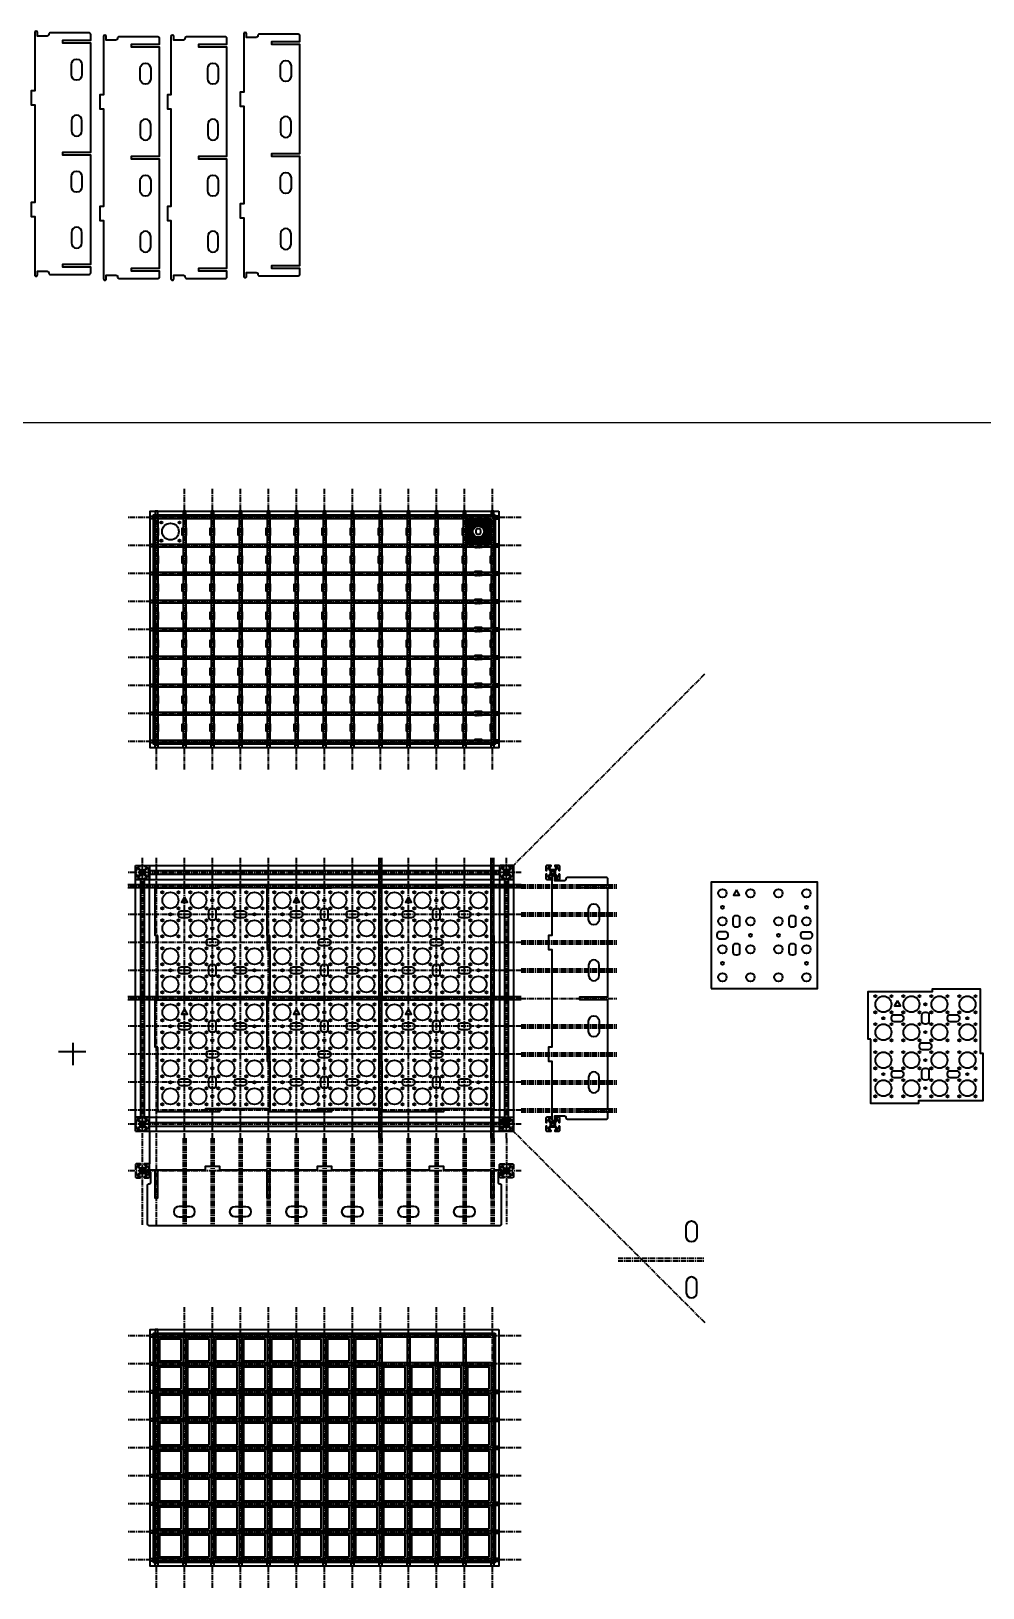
# Model space of a CAD drawing. Header units: millimetres. Extents: x -4815 to 20749, y -4662 to 5111.
# Drawn here: x 5092 to 6451, y 1178 to 3403 of the extents above; entities that cross this region are included whole.
import ezdxf

# ---------------------------------------------------------------- set-up
doc = ezdxf.new("R2010")
doc.units = ezdxf.units.MM
doc.header["$LTSCALE"] = 10
doc.header["$MEASUREMENT"] = 0
doc.linetypes.add('CENTER2', pattern=[1.125, 0.75, -0.125, 0.125, -0.125])
for name, color, linetype in [('A-ANNO-CNTR', 10, 'CENTER2'), ('A-DETL-___1', 1, 'Continuous'), ('A-DETL-___2', 2, 'Continuous'), ('A-DETL-___3', 3, 'Continuous'), ('A-DETL-___4', 4, 'Continuous'), ('A-DETL-___5', 5, 'Continuous'), ('A-DETL-_H40', 252, 'Continuous'), ('A-ELEV-___5', 5, 'Continuous'), ('A-SECT-___2', 2, 'Continuous')]:
    doc.layers.add(name, color=color, linetype=linetype)
pattern_1 = [(270, (5030.86533, 6359.58214), (0.5, -9e-17), []), (45, (5030.6153, 6359.3321), (-1, 1), [0.7071068, -0.7071068]), (45, (5030.6153, 6359.2071), (-1, 1), [0.7071068, -0.7071068]), (45, (5030.6153, 6359.0821), (-1, 1), [0.7071068, -0.7071068])]
pattern_2 = [(270, (5030.86533, 6319.58214), (0.5, -9e-17), []), (45, (5030.6153, 6319.3321), (-1, 1), [0.7071068, -0.7071068]), (45, (5030.6153, 6319.2071), (-1, 1), [0.7071068, -0.7071068]), (45, (5030.6153, 6319.0821), (-1, 1), [0.7071068, -0.7071068])]
pattern_3 = [(270, (5030.86533, 6279.58214), (0.5, -9e-17), []), (45, (5030.6153, 6279.3321), (-1, 1), [0.7071068, -0.7071068]), (45, (5030.6153, 6279.2071), (-1, 1), [0.7071068, -0.7071068]), (45, (5030.6153, 6279.0821), (-1, 1), [0.7071068, -0.7071068])]
pattern_4 = [(270, (5030.86533, 6199.58214), (0.5, -9e-17), []), (45, (5030.6153, 6199.3321), (-1, 1), [0.7071068, -0.7071068]), (45, (5030.6153, 6199.2071), (-1, 1), [0.7071068, -0.7071068]), (45, (5030.6153, 6199.0821), (-1, 1), [0.7071068, -0.7071068])]
pattern_5 = [(270, (5030.86533, 6159.58214), (0.5, -9e-17), []), (45, (5030.6153, 6159.3321), (-1, 1), [0.7071068, -0.7071068]), (45, (5030.6153, 6159.2071), (-1, 1), [0.7071068, -0.7071068]), (45, (5030.6153, 6159.0821), (-1, 1), [0.7071068, -0.7071068])]
pattern_6 = [(270, (5030.86533, 6119.58214), (0.5, -9e-17), []), (45, (5030.6153, 6119.3321), (-1, 1), [0.7071068, -0.7071068]), (45, (5030.6153, 6119.2071), (-1, 1), [0.7071068, -0.7071068]), (45, (5030.6153, 6119.0821), (-1, 1), [0.7071068, -0.7071068])]
pattern_7 = [(270, (5030.86533, 6079.58214), (0.5, -9e-17), []), (45, (5030.6153, 6079.3321), (-1, 1), [0.7071068, -0.7071068]), (45, (5030.6153, 6079.2071), (-1, 1), [0.7071068, -0.7071068]), (45, (5030.6153, 6079.0821), (-1, 1), [0.7071068, -0.7071068])]
pattern_8 = [(270, (5030.86533, 6239.58214), (0.5, -9e-17), []), (45, (5030.6153, 6239.3321), (-1, 1), [0.7071068, -0.7071068]), (45, (5030.6153, 6239.2071), (-1, 1), [0.7071068, -0.7071068]), (45, (5030.6153, 6239.0821), (-1, 1), [0.7071068, -0.7071068])]
pattern_9 = [(270, (5030.86533, 6079.58214), (0.5, -9e-17), []), (45, (5030.6153, 6079.3321), (-1, 1), [0.7071068, -0.7071068]), (45, (5030.6153, 6079.2071), (-1, 1), [0.7071068, -0.7071068]), (45, (5030.6153, 6079.0821), (-1, 1), [0.7071068, -0.7071068])]
pattern_10 = [(270, (4990.86533, 6359.58214), (0.5, -9e-17), []), (45, (4990.6153, 6359.3321), (-1, 1), [0.7071068, -0.7071068]), (45, (4990.6153, 6359.2071), (-1, 1), [0.7071068, -0.7071068]), (45, (4990.6153, 6359.0821), (-1, 1), [0.7071068, -0.7071068])]
pattern_11 = [(270, (4990.86533, 6319.58214), (0.5, -9e-17), []), (45, (4990.6153, 6319.3321), (-1, 1), [0.7071068, -0.7071068]), (45, (4990.6153, 6319.2071), (-1, 1), [0.7071068, -0.7071068]), (45, (4990.6153, 6319.0821), (-1, 1), [0.7071068, -0.7071068])]
pattern_12 = [(270, (4990.86533, 6279.58214), (0.5, -9e-17), []), (45, (4990.6153, 6279.3321), (-1, 1), [0.7071068, -0.7071068]), (45, (4990.6153, 6279.2071), (-1, 1), [0.7071068, -0.7071068]), (45, (4990.6153, 6279.0821), (-1, 1), [0.7071068, -0.7071068])]
pattern_13 = [(270, (4990.86533, 6239.58214), (0.5, -9e-17), []), (45, (4990.6153, 6239.3321), (-1, 1), [0.7071068, -0.7071068]), (45, (4990.6153, 6239.2071), (-1, 1), [0.7071068, -0.7071068]), (45, (4990.6153, 6239.0821), (-1, 1), [0.7071068, -0.7071068])]
pattern_14 = [(270, (4990.86533, 6199.58214), (0.5, -9e-17), []), (45, (4990.6153, 6199.3321), (-1, 1), [0.7071068, -0.7071068]), (45, (4990.6153, 6199.2071), (-1, 1), [0.7071068, -0.7071068]), (45, (4990.6153, 6199.0821), (-1, 1), [0.7071068, -0.7071068])]
pattern_15 = [(270, (4990.86533, 6159.58214), (0.5, -9e-17), []), (45, (4990.6153, 6159.3321), (-1, 1), [0.7071068, -0.7071068]), (45, (4990.6153, 6159.2071), (-1, 1), [0.7071068, -0.7071068]), (45, (4990.6153, 6159.0821), (-1, 1), [0.7071068, -0.7071068])]
pattern_16 = [(270, (4990.86533, 6119.58214), (0.5, -9e-17), []), (45, (4990.6153, 6119.3321), (-1, 1), [0.7071068, -0.7071068]), (45, (4990.6153, 6119.2071), (-1, 1), [0.7071068, -0.7071068]), (45, (4990.6153, 6119.0821), (-1, 1), [0.7071068, -0.7071068])]
pattern_17 = [(270, (4990.86533, 6079.58214), (0.5, -9e-17), []), (45, (4990.6153, 6079.3321), (-1, 1), [0.7071068, -0.7071068]), (45, (4990.6153, 6079.2071), (-1, 1), [0.7071068, -0.7071068]), (45, (4990.6153, 6079.0821), (-1, 1), [0.7071068, -0.7071068])]
pattern_18 = [(270, (4950.86533, 6359.58214), (0.5, -9e-17), []), (45, (4950.6153, 6359.3321), (-1, 1), [0.7071068, -0.7071068]), (45, (4950.6153, 6359.2071), (-1, 1), [0.7071068, -0.7071068]), (45, (4950.6153, 6359.0821), (-1, 1), [0.7071068, -0.7071068])]
pattern_19 = [(270, (4950.86533, 6319.58214), (0.5, -9e-17), []), (45, (4950.6153, 6319.3321), (-1, 1), [0.7071068, -0.7071068]), (45, (4950.6153, 6319.2071), (-1, 1), [0.7071068, -0.7071068]), (45, (4950.6153, 6319.0821), (-1, 1), [0.7071068, -0.7071068])]
pattern_20 = [(270, (4950.86533, 6279.58214), (0.5, -9e-17), []), (45, (4950.6153, 6279.3321), (-1, 1), [0.7071068, -0.7071068]), (45, (4950.6153, 6279.2071), (-1, 1), [0.7071068, -0.7071068]), (45, (4950.6153, 6279.0821), (-1, 1), [0.7071068, -0.7071068])]
pattern_21 = [(270, (4950.86533, 6239.58214), (0.5, -9e-17), []), (45, (4950.6153, 6239.3321), (-1, 1), [0.7071068, -0.7071068]), (45, (4950.6153, 6239.2071), (-1, 1), [0.7071068, -0.7071068]), (45, (4950.6153, 6239.0821), (-1, 1), [0.7071068, -0.7071068])]
pattern_22 = [(270, (4950.86533, 6199.58214), (0.5, -9e-17), []), (45, (4950.6153, 6199.3321), (-1, 1), [0.7071068, -0.7071068]), (45, (4950.6153, 6199.2071), (-1, 1), [0.7071068, -0.7071068]), (45, (4950.6153, 6199.0821), (-1, 1), [0.7071068, -0.7071068])]
pattern_23 = [(270, (4950.86533, 6159.58214), (0.5, -9e-17), []), (45, (4950.6153, 6159.3321), (-1, 1), [0.7071068, -0.7071068]), (45, (4950.6153, 6159.2071), (-1, 1), [0.7071068, -0.7071068]), (45, (4950.6153, 6159.0821), (-1, 1), [0.7071068, -0.7071068])]
pattern_24 = [(270, (4950.86533, 6119.58214), (0.5, -9e-17), []), (45, (4950.6153, 6119.3321), (-1, 1), [0.7071068, -0.7071068]), (45, (4950.6153, 6119.2071), (-1, 1), [0.7071068, -0.7071068]), (45, (4950.6153, 6119.0821), (-1, 1), [0.7071068, -0.7071068])]
pattern_25 = [(270, (4950.86533, 6079.58214), (0.5, -9e-17), []), (45, (4950.6153, 6079.3321), (-1, 1), [0.7071068, -0.7071068]), (45, (4950.6153, 6079.2071), (-1, 1), [0.7071068, -0.7071068]), (45, (4950.6153, 6079.0821), (-1, 1), [0.7071068, -0.7071068])]
pattern_26 = [(270, (4910.86533, 6359.58214), (0.5, -9e-17), []), (45, (4910.6153, 6359.3321), (-1, 1), [0.7071068, -0.7071068]), (45, (4910.6153, 6359.2071), (-1, 1), [0.7071068, -0.7071068]), (45, (4910.6153, 6359.0821), (-1, 1), [0.7071068, -0.7071068])]
pattern_27 = [(270, (4910.86533, 6319.58214), (0.5, -9e-17), []), (45, (4910.6153, 6319.3321), (-1, 1), [0.7071068, -0.7071068]), (45, (4910.6153, 6319.2071), (-1, 1), [0.7071068, -0.7071068]), (45, (4910.6153, 6319.0821), (-1, 1), [0.7071068, -0.7071068])]
pattern_28 = [(270, (4910.86533, 6279.58214), (0.5, -9e-17), []), (45, (4910.6153, 6279.3321), (-1, 1), [0.7071068, -0.7071068]), (45, (4910.6153, 6279.2071), (-1, 1), [0.7071068, -0.7071068]), (45, (4910.6153, 6279.0821), (-1, 1), [0.7071068, -0.7071068])]
pattern_29 = [(270, (4910.86533, 6239.58214), (0.5, -9e-17), []), (45, (4910.6153, 6239.3321), (-1, 1), [0.7071068, -0.7071068]), (45, (4910.6153, 6239.2071), (-1, 1), [0.7071068, -0.7071068]), (45, (4910.6153, 6239.0821), (-1, 1), [0.7071068, -0.7071068])]
pattern_30 = [(270, (4910.86533, 6199.58214), (0.5, -9e-17), []), (45, (4910.6153, 6199.3321), (-1, 1), [0.7071068, -0.7071068]), (45, (4910.6153, 6199.2071), (-1, 1), [0.7071068, -0.7071068]), (45, (4910.6153, 6199.0821), (-1, 1), [0.7071068, -0.7071068])]
pattern_31 = [(270, (4910.86533, 6159.58214), (0.5, -9e-17), []), (45, (4910.6153, 6159.3321), (-1, 1), [0.7071068, -0.7071068]), (45, (4910.6153, 6159.2071), (-1, 1), [0.7071068, -0.7071068]), (45, (4910.6153, 6159.0821), (-1, 1), [0.7071068, -0.7071068])]
pattern_32 = [(270, (4910.86533, 6119.58214), (0.5, -9e-17), []), (45, (4910.6153, 6119.3321), (-1, 1), [0.7071068, -0.7071068]), (45, (4910.6153, 6119.2071), (-1, 1), [0.7071068, -0.7071068]), (45, (4910.6153, 6119.0821), (-1, 1), [0.7071068, -0.7071068])]
pattern_33 = [(270, (4910.86533, 6079.58214), (0.5, -9e-17), []), (45, (4910.6153, 6079.3321), (-1, 1), [0.7071068, -0.7071068]), (45, (4910.6153, 6079.2071), (-1, 1), [0.7071068, -0.7071068]), (45, (4910.6153, 6079.0821), (-1, 1), [0.7071068, -0.7071068])]
pattern_34 = [(270, (4870.86533, 6359.58214), (0.5, -9e-17), []), (45, (4870.6153, 6359.3321), (-1, 1), [0.7071068, -0.7071068]), (45, (4870.6153, 6359.2071), (-1, 1), [0.7071068, -0.7071068]), (45, (4870.6153, 6359.0821), (-1, 1), [0.7071068, -0.7071068])]
pattern_35 = [(270, (4870.86533, 6319.58214), (0.5, -9e-17), []), (45, (4870.6153, 6319.3321), (-1, 1), [0.7071068, -0.7071068]), (45, (4870.6153, 6319.2071), (-1, 1), [0.7071068, -0.7071068]), (45, (4870.6153, 6319.0821), (-1, 1), [0.7071068, -0.7071068])]
pattern_36 = [(270, (4870.86533, 6279.58214), (0.5, -9e-17), []), (45, (4870.6153, 6279.3321), (-1, 1), [0.7071068, -0.7071068]), (45, (4870.6153, 6279.2071), (-1, 1), [0.7071068, -0.7071068]), (45, (4870.6153, 6279.0821), (-1, 1), [0.7071068, -0.7071068])]
pattern_37 = [(270, (4870.86533, 6239.58214), (0.5, -9e-17), []), (45, (4870.6153, 6239.3321), (-1, 1), [0.7071068, -0.7071068]), (45, (4870.6153, 6239.2071), (-1, 1), [0.7071068, -0.7071068]), (45, (4870.6153, 6239.0821), (-1, 1), [0.7071068, -0.7071068])]
pattern_38 = [(270, (4870.86533, 6199.58214), (0.5, -9e-17), []), (45, (4870.6153, 6199.3321), (-1, 1), [0.7071068, -0.7071068]), (45, (4870.6153, 6199.2071), (-1, 1), [0.7071068, -0.7071068]), (45, (4870.6153, 6199.0821), (-1, 1), [0.7071068, -0.7071068])]
pattern_39 = [(270, (4870.86533, 6159.58214), (0.5, -9e-17), []), (45, (4870.6153, 6159.3321), (-1, 1), [0.7071068, -0.7071068]), (45, (4870.6153, 6159.2071), (-1, 1), [0.7071068, -0.7071068]), (45, (4870.6153, 6159.0821), (-1, 1), [0.7071068, -0.7071068])]
pattern_40 = [(270, (4870.86533, 6119.58214), (0.5, -9e-17), []), (45, (4870.6153, 6119.3321), (-1, 1), [0.7071068, -0.7071068]), (45, (4870.6153, 6119.2071), (-1, 1), [0.7071068, -0.7071068]), (45, (4870.6153, 6119.0821), (-1, 1), [0.7071068, -0.7071068])]
pattern_41 = [(270, (4870.86533, 6079.58214), (0.5, -9e-17), []), (45, (4870.6153, 6079.3321), (-1, 1), [0.7071068, -0.7071068]), (45, (4870.6153, 6079.2071), (-1, 1), [0.7071068, -0.7071068]), (45, (4870.6153, 6079.0821), (-1, 1), [0.7071068, -0.7071068])]
pattern_42 = [(270, (4830.86533, 6359.58214), (0.5, -9e-17), []), (45, (4830.6153, 6359.3321), (-1, 1), [0.7071068, -0.7071068]), (45, (4830.6153, 6359.2071), (-1, 1), [0.7071068, -0.7071068]), (45, (4830.6153, 6359.0821), (-1, 1), [0.7071068, -0.7071068])]
pattern_43 = [(270, (4830.86533, 6319.58214), (0.5, -9e-17), []), (45, (4830.6153, 6319.3321), (-1, 1), [0.7071068, -0.7071068]), (45, (4830.6153, 6319.2071), (-1, 1), [0.7071068, -0.7071068]), (45, (4830.6153, 6319.0821), (-1, 1), [0.7071068, -0.7071068])]
pattern_44 = [(270, (4830.86533, 6279.58214), (0.5, -9e-17), []), (45, (4830.6153, 6279.3321), (-1, 1), [0.7071068, -0.7071068]), (45, (4830.6153, 6279.2071), (-1, 1), [0.7071068, -0.7071068]), (45, (4830.6153, 6279.0821), (-1, 1), [0.7071068, -0.7071068])]
pattern_45 = [(270, (4830.86533, 6239.58214), (0.5, -9e-17), []), (45, (4830.6153, 6239.3321), (-1, 1), [0.7071068, -0.7071068]), (45, (4830.6153, 6239.2071), (-1, 1), [0.7071068, -0.7071068]), (45, (4830.6153, 6239.0821), (-1, 1), [0.7071068, -0.7071068])]
pattern_46 = [(270, (4830.86533, 6199.58214), (0.5, -9e-17), []), (45, (4830.6153, 6199.3321), (-1, 1), [0.7071068, -0.7071068]), (45, (4830.6153, 6199.2071), (-1, 1), [0.7071068, -0.7071068]), (45, (4830.6153, 6199.0821), (-1, 1), [0.7071068, -0.7071068])]
pattern_47 = [(270, (4830.86533, 6159.58214), (0.5, -9e-17), []), (45, (4830.6153, 6159.3321), (-1, 1), [0.7071068, -0.7071068]), (45, (4830.6153, 6159.2071), (-1, 1), [0.7071068, -0.7071068]), (45, (4830.6153, 6159.0821), (-1, 1), [0.7071068, -0.7071068])]
pattern_48 = [(270, (4830.86533, 6119.58214), (0.5, -9e-17), []), (45, (4830.6153, 6119.3321), (-1, 1), [0.7071068, -0.7071068]), (45, (4830.6153, 6119.2071), (-1, 1), [0.7071068, -0.7071068]), (45, (4830.6153, 6119.0821), (-1, 1), [0.7071068, -0.7071068])]
pattern_49 = [(270, (4830.86533, 6079.58214), (0.5, -9e-17), []), (45, (4830.6153, 6079.3321), (-1, 1), [0.7071068, -0.7071068]), (45, (4830.6153, 6079.2071), (-1, 1), [0.7071068, -0.7071068]), (45, (4830.6153, 6079.0821), (-1, 1), [0.7071068, -0.7071068])]
pattern_50 = [(270, (4790.86533, 6359.58214), (0.5, -9e-17), []), (45, (4790.6153, 6359.3321), (-1, 1), [0.7071068, -0.7071068]), (45, (4790.6153, 6359.2071), (-1, 1), [0.7071068, -0.7071068]), (45, (4790.6153, 6359.0821), (-1, 1), [0.7071068, -0.7071068])]
pattern_51 = [(270, (4790.86533, 6319.58214), (0.5, -9e-17), []), (45, (4790.6153, 6319.3321), (-1, 1), [0.7071068, -0.7071068]), (45, (4790.6153, 6319.2071), (-1, 1), [0.7071068, -0.7071068]), (45, (4790.6153, 6319.0821), (-1, 1), [0.7071068, -0.7071068])]
pattern_52 = [(270, (4790.86533, 6279.58214), (0.5, -9e-17), []), (45, (4790.6153, 6279.3321), (-1, 1), [0.7071068, -0.7071068]), (45, (4790.6153, 6279.2071), (-1, 1), [0.7071068, -0.7071068]), (45, (4790.6153, 6279.0821), (-1, 1), [0.7071068, -0.7071068])]
pattern_53 = [(270, (4790.86533, 6239.58214), (0.5, -9e-17), []), (45, (4790.6153, 6239.3321), (-1, 1), [0.7071068, -0.7071068]), (45, (4790.6153, 6239.2071), (-1, 1), [0.7071068, -0.7071068]), (45, (4790.6153, 6239.0821), (-1, 1), [0.7071068, -0.7071068])]
pattern_54 = [(270, (4790.86533, 6199.58214), (0.5, -9e-17), []), (45, (4790.6153, 6199.3321), (-1, 1), [0.7071068, -0.7071068]), (45, (4790.6153, 6199.2071), (-1, 1), [0.7071068, -0.7071068]), (45, (4790.6153, 6199.0821), (-1, 1), [0.7071068, -0.7071068])]
pattern_55 = [(270, (4790.86533, 6159.58214), (0.5, -9e-17), []), (45, (4790.6153, 6159.3321), (-1, 1), [0.7071068, -0.7071068]), (45, (4790.6153, 6159.2071), (-1, 1), [0.7071068, -0.7071068]), (45, (4790.6153, 6159.0821), (-1, 1), [0.7071068, -0.7071068])]
pattern_56 = [(270, (4790.86533, 6119.58214), (0.5, -9e-17), []), (45, (4790.6153, 6119.3321), (-1, 1), [0.7071068, -0.7071068]), (45, (4790.6153, 6119.2071), (-1, 1), [0.7071068, -0.7071068]), (45, (4790.6153, 6119.0821), (-1, 1), [0.7071068, -0.7071068])]
pattern_57 = [(270, (4790.86533, 6079.58214), (0.5, -9e-17), []), (45, (4790.6153, 6079.3321), (-1, 1), [0.7071068, -0.7071068]), (45, (4790.6153, 6079.2071), (-1, 1), [0.7071068, -0.7071068]), (45, (4790.6153, 6079.0821), (-1, 1), [0.7071068, -0.7071068])]
pattern_58 = [(270, (4750.86533, 6359.58214), (0.5, -9e-17), []), (45, (4750.6153, 6359.3321), (-1, 1), [0.7071068, -0.7071068]), (45, (4750.6153, 6359.2071), (-1, 1), [0.7071068, -0.7071068]), (45, (4750.6153, 6359.0821), (-1, 1), [0.7071068, -0.7071068])]
pattern_59 = [(270, (4750.86533, 6319.58214), (0.5, -9e-17), []), (45, (4750.6153, 6319.3321), (-1, 1), [0.7071068, -0.7071068]), (45, (4750.6153, 6319.2071), (-1, 1), [0.7071068, -0.7071068]), (45, (4750.6153, 6319.0821), (-1, 1), [0.7071068, -0.7071068])]
pattern_60 = [(270, (4750.86533, 6279.58214), (0.5, -9e-17), []), (45, (4750.6153, 6279.3321), (-1, 1), [0.7071068, -0.7071068]), (45, (4750.6153, 6279.2071), (-1, 1), [0.7071068, -0.7071068]), (45, (4750.6153, 6279.0821), (-1, 1), [0.7071068, -0.7071068])]
pattern_61 = [(270, (4750.86533, 6239.58214), (0.5, -9e-17), []), (45, (4750.6153, 6239.3321), (-1, 1), [0.7071068, -0.7071068]), (45, (4750.6153, 6239.2071), (-1, 1), [0.7071068, -0.7071068]), (45, (4750.6153, 6239.0821), (-1, 1), [0.7071068, -0.7071068])]
pattern_62 = [(270, (4750.86533, 6199.58214), (0.5, -9e-17), []), (45, (4750.6153, 6199.3321), (-1, 1), [0.7071068, -0.7071068]), (45, (4750.6153, 6199.2071), (-1, 1), [0.7071068, -0.7071068]), (45, (4750.6153, 6199.0821), (-1, 1), [0.7071068, -0.7071068])]
pattern_63 = [(270, (4750.86533, 6159.58214), (0.5, -9e-17), []), (45, (4750.6153, 6159.3321), (-1, 1), [0.7071068, -0.7071068]), (45, (4750.6153, 6159.2071), (-1, 1), [0.7071068, -0.7071068]), (45, (4750.6153, 6159.0821), (-1, 1), [0.7071068, -0.7071068])]
pattern_64 = [(270, (4750.86533, 6119.58214), (0.5, -9e-17), []), (45, (4750.6153, 6119.3321), (-1, 1), [0.7071068, -0.7071068]), (45, (4750.6153, 6119.2071), (-1, 1), [0.7071068, -0.7071068]), (45, (4750.6153, 6119.0821), (-1, 1), [0.7071068, -0.7071068])]
pattern_65 = [(270, (4750.86533, 6079.58214), (0.5, -9e-17), []), (45, (4750.6153, 6079.3321), (-1, 1), [0.7071068, -0.7071068]), (45, (4750.6153, 6079.2071), (-1, 1), [0.7071068, -0.7071068]), (45, (4750.6153, 6079.0821), (-1, 1), [0.7071068, -0.7071068])]
pattern_66 = [(270, (4710.86533, 6359.58214), (0.5, -9e-17), []), (45, (4710.6153, 6359.3321), (-1, 1), [0.7071068, -0.7071068]), (45, (4710.6153, 6359.2071), (-1, 1), [0.7071068, -0.7071068]), (45, (4710.6153, 6359.0821), (-1, 1), [0.7071068, -0.7071068])]
pattern_67 = [(270, (4710.86533, 6319.58214), (0.5, -9e-17), []), (45, (4710.6153, 6319.3321), (-1, 1), [0.7071068, -0.7071068]), (45, (4710.6153, 6319.2071), (-1, 1), [0.7071068, -0.7071068]), (45, (4710.6153, 6319.0821), (-1, 1), [0.7071068, -0.7071068])]
pattern_68 = [(270, (4710.86533, 6279.58214), (0.5, -9e-17), []), (45, (4710.6153, 6279.3321), (-1, 1), [0.7071068, -0.7071068]), (45, (4710.6153, 6279.2071), (-1, 1), [0.7071068, -0.7071068]), (45, (4710.6153, 6279.0821), (-1, 1), [0.7071068, -0.7071068])]
pattern_69 = [(270, (4710.86533, 6239.58214), (0.5, -9e-17), []), (45, (4710.6153, 6239.3321), (-1, 1), [0.7071068, -0.7071068]), (45, (4710.6153, 6239.2071), (-1, 1), [0.7071068, -0.7071068]), (45, (4710.6153, 6239.0821), (-1, 1), [0.7071068, -0.7071068])]
pattern_70 = [(270, (4710.86533, 6199.58214), (0.5, -9e-17), []), (45, (4710.6153, 6199.3321), (-1, 1), [0.7071068, -0.7071068]), (45, (4710.6153, 6199.2071), (-1, 1), [0.7071068, -0.7071068]), (45, (4710.6153, 6199.0821), (-1, 1), [0.7071068, -0.7071068])]
pattern_71 = [(270, (4710.86533, 6159.58214), (0.5, -9e-17), []), (45, (4710.6153, 6159.3321), (-1, 1), [0.7071068, -0.7071068]), (45, (4710.6153, 6159.2071), (-1, 1), [0.7071068, -0.7071068]), (45, (4710.6153, 6159.0821), (-1, 1), [0.7071068, -0.7071068])]
pattern_72 = [(270, (4710.86533, 6119.58214), (0.5, -9e-17), []), (45, (4710.6153, 6119.3321), (-1, 1), [0.7071068, -0.7071068]), (45, (4710.6153, 6119.2071), (-1, 1), [0.7071068, -0.7071068]), (45, (4710.6153, 6119.0821), (-1, 1), [0.7071068, -0.7071068])]
pattern_73 = [(270, (4710.86533, 6079.58214), (0.5, -9e-17), []), (45, (4710.6153, 6079.3321), (-1, 1), [0.7071068, -0.7071068]), (45, (4710.6153, 6079.2071), (-1, 1), [0.7071068, -0.7071068]), (45, (4710.6153, 6079.0821), (-1, 1), [0.7071068, -0.7071068])]
pattern_74 = [(270, (4670.86533, 6359.58214), (0.5, -9e-17), []), (45, (4670.6153, 6359.3321), (-1, 1), [0.7071068, -0.7071068]), (45, (4670.6153, 6359.2071), (-1, 1), [0.7071068, -0.7071068]), (45, (4670.6153, 6359.0821), (-1, 1), [0.7071068, -0.7071068])]
pattern_75 = [(270, (4670.86533, 6319.58214), (0.5, -9e-17), []), (45, (4670.6153, 6319.3321), (-1, 1), [0.7071068, -0.7071068]), (45, (4670.6153, 6319.2071), (-1, 1), [0.7071068, -0.7071068]), (45, (4670.6153, 6319.0821), (-1, 1), [0.7071068, -0.7071068])]
pattern_76 = [(270, (4670.86533, 6279.58214), (0.5, -9e-17), []), (45, (4670.6153, 6279.3321), (-1, 1), [0.7071068, -0.7071068]), (45, (4670.6153, 6279.2071), (-1, 1), [0.7071068, -0.7071068]), (45, (4670.6153, 6279.0821), (-1, 1), [0.7071068, -0.7071068])]
pattern_77 = [(270, (4670.86533, 6239.58214), (0.5, -9e-17), []), (45, (4670.6153, 6239.3321), (-1, 1), [0.7071068, -0.7071068]), (45, (4670.6153, 6239.2071), (-1, 1), [0.7071068, -0.7071068]), (45, (4670.6153, 6239.0821), (-1, 1), [0.7071068, -0.7071068])]
pattern_78 = [(270, (4670.86533, 6199.58214), (0.5, -9e-17), []), (45, (4670.6153, 6199.3321), (-1, 1), [0.7071068, -0.7071068]), (45, (4670.6153, 6199.2071), (-1, 1), [0.7071068, -0.7071068]), (45, (4670.6153, 6199.0821), (-1, 1), [0.7071068, -0.7071068])]
pattern_79 = [(270, (4670.86533, 6159.58214), (0.5, -9e-17), []), (45, (4670.6153, 6159.3321), (-1, 1), [0.7071068, -0.7071068]), (45, (4670.6153, 6159.2071), (-1, 1), [0.7071068, -0.7071068]), (45, (4670.6153, 6159.0821), (-1, 1), [0.7071068, -0.7071068])]
pattern_80 = [(270, (4670.86533, 6119.58214), (0.5, -9e-17), []), (45, (4670.6153, 6119.3321), (-1, 1), [0.7071068, -0.7071068]), (45, (4670.6153, 6119.2071), (-1, 1), [0.7071068, -0.7071068]), (45, (4670.6153, 6119.0821), (-1, 1), [0.7071068, -0.7071068])]
pattern_81 = [(270, (4670.86533, 6079.58214), (0.5, -9e-17), []), (45, (4670.6153, 6079.3321), (-1, 1), [0.7071068, -0.7071068]), (45, (4670.6153, 6079.2071), (-1, 1), [0.7071068, -0.7071068]), (45, (4670.6153, 6079.0821), (-1, 1), [0.7071068, -0.7071068])]
pattern_82 = [(270, (4630.86533, 6359.58214), (0.5, -9e-17), []), (45, (4630.6153, 6359.3321), (-1, 1), [0.7071068, -0.7071068]), (45, (4630.6153, 6359.2071), (-1, 1), [0.7071068, -0.7071068]), (45, (4630.6153, 6359.0821), (-1, 1), [0.7071068, -0.7071068])]
pattern_83 = [(270, (4630.86533, 6319.58214), (0.5, -9e-17), []), (45, (4630.6153, 6319.3321), (-1, 1), [0.7071068, -0.7071068]), (45, (4630.6153, 6319.2071), (-1, 1), [0.7071068, -0.7071068]), (45, (4630.6153, 6319.0821), (-1, 1), [0.7071068, -0.7071068])]
pattern_84 = [(270, (4630.86533, 6279.58214), (0.5, -9e-17), []), (45, (4630.6153, 6279.3321), (-1, 1), [0.7071068, -0.7071068]), (45, (4630.6153, 6279.2071), (-1, 1), [0.7071068, -0.7071068]), (45, (4630.6153, 6279.0821), (-1, 1), [0.7071068, -0.7071068])]
pattern_85 = [(270, (4630.86533, 6239.58214), (0.5, -9e-17), []), (45, (4630.6153, 6239.3321), (-1, 1), [0.7071068, -0.7071068]), (45, (4630.6153, 6239.2071), (-1, 1), [0.7071068, -0.7071068]), (45, (4630.6153, 6239.0821), (-1, 1), [0.7071068, -0.7071068])]
pattern_86 = [(270, (4630.86533, 6199.58214), (0.5, -9e-17), []), (45, (4630.6153, 6199.3321), (-1, 1), [0.7071068, -0.7071068]), (45, (4630.6153, 6199.2071), (-1, 1), [0.7071068, -0.7071068]), (45, (4630.6153, 6199.0821), (-1, 1), [0.7071068, -0.7071068])]
pattern_87 = [(270, (4630.86533, 6159.58214), (0.5, -9e-17), []), (45, (4630.6153, 6159.3321), (-1, 1), [0.7071068, -0.7071068]), (45, (4630.6153, 6159.2071), (-1, 1), [0.7071068, -0.7071068]), (45, (4630.6153, 6159.0821), (-1, 1), [0.7071068, -0.7071068])]
pattern_88 = [(270, (4630.86533, 6119.58214), (0.5, -9e-17), []), (45, (4630.6153, 6119.3321), (-1, 1), [0.7071068, -0.7071068]), (45, (4630.6153, 6119.2071), (-1, 1), [0.7071068, -0.7071068]), (45, (4630.6153, 6119.0821), (-1, 1), [0.7071068, -0.7071068])]
pattern_89 = [(270, (4630.86533, 6079.58214), (0.5, -9e-17), []), (45, (4630.6153, 6079.3321), (-1, 1), [0.7071068, -0.7071068]), (45, (4630.6153, 6079.2071), (-1, 1), [0.7071068, -0.7071068]), (45, (4630.6153, 6079.0821), (-1, 1), [0.7071068, -0.7071068])]

# ---------------------------------------------------------------- blocks, each defined once
blk = doc.blocks.new('8020 section')
at = {"layer": 'A-SECT-___2', "lineweight": 40, "transparency": 33554687}
for points in [[(0.393, 0.334, 0.414214), (0.334, 0.393), (0.206, 0.393), (0.123, 0.393, 0.414214), (0.103, 0.374), (0.103, 0.354, 0.414214), (0.123, 0.334), (0.216, 0.334, -0.414214), (0.236, 0.314), (0.236, 0.286, -0.198912), (0.23, 0.272), (0.108, 0.15, -0.198912), (0.094, 0.144), (-0.094, 0.144, -0.198912), (-0.108, 0.15), (-0.23, 0.272, -0.198912), (-0.236, 0.286), (-0.236, 0.314, -0.414214), (-0.216, 0.334), (-0.123, 0.334, 0.414214), (-0.103, 0.354), (-0.103, 0.374, 0.414214), (-0.123, 0.393), (-0.334, 0.393, 0.414214), (-0.394, 0.334), (-0.394, 0.123, 0.414375), (-0.374, 0.103), (-0.354, 0.103, 0.414214), (-0.334, 0.123), (-0.334, 0.216, -0.414214), (-0.314, 0.236), (-0.286, 0.236, -0.198912), (-0.272, 0.23), (-0.15, 0.108, -0.198912), (-0.144, 0.094), (-0.144, -0.094, -0.198912), (-0.15, -0.108), (-0.272, -0.23, -0.198912), (-0.286, -0.236), (-0.314, -0.236, -0.414214), (-0.334, -0.216), (-0.334, -0.123, 0.414214), (-0.354, -0.103), (-0.374, -0.103, 0.414214), (-0.394, -0.123), (-0.394, -0.334, 0.414649), (-0.334, -0.394), (-0.123, -0.394, 0.414375), (-0.103, -0.374), (-0.103, -0.354, 0.414214), (-0.123, -0.334), (-0.216, -0.334, -0.414214), (-0.236, -0.314), (-0.236, -0.286, -0.198912), (-0.23, -0.272), (-0.108, -0.15, -0.198912), (-0.094, -0.144), (0.094, -0.144, -0.198912), (0.108, -0.15), (0.23, -0.272, -0.198912), (0.236, -0.286), (0.236, -0.314, -0.414214), (0.216, -0.334), (0.123, -0.334, 0.414214), (0.103, -0.354), (0.103, -0.374, 0.414214), (0.123, -0.394), (0.334, -0.394, 0.41465), (0.393, -0.334), (0.393, -0.123, 0.414214), (0.374, -0.103), (0.354, -0.103, 0.414214), (0.334, -0.123), (0.334, -0.216, -0.414214), (0.314, -0.236), (0.286, -0.236, -0.198912), (0.272, -0.23), (0.15, -0.108, -0.198912), (0.144, -0.094), (0.144, 0.094, -0.198912), (0.15, 0.108), (0.272, 0.23, -0.198912), (0.286, 0.236), (0.314, 0.236, -0.414214), (0.334, 0.216), (0.334, 0.123, 0.414214), (0.354, 0.103), (0.374, 0.103, 0.414214), (0.393, 0.123)], [(0.091, 0.084, -0.584618), (0.076, 0.032, -0.199467), (0.076, -0.032, -0.584618), (0.091, -0.084), (0.084, -0.091, -0.584618), (0.032, -0.076, -0.199467), (-0.032, -0.076, -0.584618), (-0.084, -0.091), (-0.091, -0.084, -0.584618), (-0.076, -0.032, -0.199467), (-0.076, 0.032, -0.584618), (-0.091, 0.084), (-0.084, 0.091, -0.584618), (-0.032, 0.076, -0.199467), (0.032, 0.076, -0.584618), (0.084, 0.091)]]:
    blk.add_lwpolyline(points, format="xyb", close=True, dxfattribs=at)
blk = doc.blocks.new('motor mount 26mm')
at = {"layer": 'A-DETL-___2', "lineweight": 40, "transparency": 33554687}
for centre, radius in [((-11.5, 11.5), 1.6), ((0, 0), 11.5), ((11.5, 11.5), 1.6), ((-11.5, -11.5), 1.6), ((11.5, -11.5), 1.6)]:
    blk.add_circle(centre, radius, dxfattribs=at)
blk = doc.blocks.new('4x4Module')
at = {"layer": 'A-DETL-___2', "lineweight": 40, "transparency": 33554687}
for points in [[(2, 10), (-2, 10), (-2, 78), (90, 78), (90, 82), (158, 82), (158, -10), (162, -10), (162, -78), (70, -78), (70, -82), (2, -82), (2, 10)], [(40, 65), (35.7, 57.5), (44.3, 57.5)]]:
    blk.add_lwpolyline(points, close=True, dxfattribs=at)
for points in [[(35.5, 45), (44.5, 45, -0.414214), (48.5, 41), (48.5, 39, -0.414214), (44.5, 35), (35.5, 35, -0.414214), (31.5, 39), (31.5, 41, -0.414214)], [(75, 35.5), (75, 44.5, -0.414214), (79, 48.5), (81, 48.5, -0.414214), (85, 44.5), (85, 35.5, -0.414214), (81, 31.5), (79, 31.5, -0.414214)], [(115.5, 45), (124.5, 45, -0.414214), (128.5, 41), (128.5, 39, -0.414214), (124.5, 35), (115.5, 35, -0.414214), (111.5, 39), (111.5, 41, -0.414214)], [(75.5, 5), (84.5, 5, -0.414214), (88.5, 1), (88.5, -1, -0.414214), (84.5, -5), (75.5, -5, -0.414214), (71.5, -1), (71.5, 1, -0.414214)], [(35.5, -35), (44.5, -35, -0.414214), (48.5, -39), (48.5, -41, -0.414214), (44.5, -45), (35.5, -45, -0.414214), (31.5, -41), (31.5, -39, -0.414214)], [(75, -44.5), (75, -35.5, -0.414214), (79, -31.5), (81, -31.5, -0.414214), (85, -35.5), (85, -44.5, -0.414214), (81, -48.5), (79, -48.5, -0.414214)], [(115.5, -35), (124.5, -35, -0.414214), (128.5, -39), (128.5, -41, -0.414214), (124.5, -45), (115.5, -45, -0.414214), (111.5, -41), (111.5, -39, -0.414214)]]:
    blk.add_lwpolyline(points, format="xyb", close=True, dxfattribs=at)
for centre in [(80, 60), (20, 40), (140, 40), (80, 20), (80, -20), (20, -40), (140, -40), (80, -60)]:
    blk.add_circle(centre, 1.6, dxfattribs=at)
at = {"layer": 'Defpoints', "lineweight": 40, "transparency": 33554687}
for p in [(20, 60), (60, 60), (100, 60), (140, 60), (20, 20), (60, 20), (100, 20), (140, 20), (20, -20), (60, -20), (100, -20), (140, -20), (20, -60), (60, -60), (100, -60), (140, -60)]:
    blk.add_blockref('motor mount 26mm', p, dxfattribs=at)
blk = doc.blocks.new('Lower Matrix (Short)')
at = {"layer": 'A-DETL-___3', "lineweight": 40, "transparency": 33554687}
for points in [[(18, 168), (4, 168), (4, 173.1, 0.999998), (0, 173.1), (0, 90), (-5, 90), (-5, 70), (0, 70), (0, -70), (-5, -70), (-5, -90), (0, -90), (0, -173.1, 1.000969), (4, -173.1), (4, -168), (18, -168, -0.414214), (20, -170), (20, -170.5, 0.414214), (22, -172.5), (78, -172.5, 0.414214), (80, -170.5), (80, -162.2), (40, -162.2), (40, -157.7), (80, -157.7), (80, -2.2), (40, -2.2), (40, 2.3), (80, 2.3), (80, 157.8), (40, 157.8), (40, 162.3), (80, 162.3), (80, 170.5, 0.414214), (78, 172.5), (22, 172.5, 0.45648), (20, 170.2, -0.451122)], [(52.5, 112.5), (52.5, 127.5, -1), (67.5, 127.5), (67.5, 112.5, -1)], [(52.5, 47.5), (52.5, 32.5, 1), (67.5, 32.5), (67.5, 47.5, 1)], [(52.5, -47.5), (52.5, -32.5, -1), (67.5, -32.5), (67.5, -47.5, -1)], [(52.5, -112.5), (52.5, -127.5, 1), (67.5, -127.5), (67.5, -112.5, 1)]]:
    blk.add_lwpolyline(points, format="xyb", close=True, dxfattribs=at)
blk = doc.blocks.new('Lower Matrix (long)')
at = {"layer": 'A-DETL-___3', "lineweight": 40, "transparency": 33554687}
blk.add_line((5268.5, 1735.5), (5272.5, 1735.5), dxfattribs=at)
for points in [[(5257.4, 1775.5), (5268.2, 1775.5), (5268.2, 1735.5), (5272.7, 1735.5), (5272.7, 1775.5), (5340.5, 1775.5), (5340.5, 1780.5), (5360.5, 1780.5), (5360.5, 1775.5), (5428.2, 1775.5), (5428.2, 1735.5), (5432.7, 1735.5), (5432.7, 1775.5), (5500.5, 1775.5), (5500.5, 1780.5), (5520.5, 1780.5), (5520.5, 1775.5), (5588.2, 1775.5), (5588.2, 1735.5), (5592.7, 1735.5), (5592.7, 1775.5), (5660.5, 1775.5), (5660.5, 1780.5), (5680.5, 1780.5), (5680.5, 1775.5), (5748.2, 1775.5), (5748.2, 1735.5), (5752.7, 1735.5), (5752.7, 1775.5), (5763.5, 1775.5, -0.999998), (5763.6, 1771.5), (5758.5, 1771.5), (5758.5, 1757.5, 0.45648), (5760.7, 1755.5, -0.451122), (5763, 1753.5), (5763, 1697.5, -0.414214), (5761, 1695.5), (5260, 1695.5, -0.414214), (5258, 1697.5), (5258, 1753.5, -0.414214), (5260, 1755.5), (5260.5, 1755.5, 0.414214), (5262.5, 1757.5), (5262.5, 1771.5), (5257.4, 1771.5, -0.999033)], [(5318, 1723), (5303, 1723, 1), (5303, 1708), (5318, 1708, 1)], [(5383, 1723), (5398, 1723, -1), (5398, 1708), (5383, 1708, -1)], [(5478, 1723), (5463, 1723, 1), (5463, 1708), (5478, 1708, 1)], [(5543, 1723), (5558, 1723, -1), (5558, 1708), (5543, 1708, -1)], [(5638, 1723), (5623, 1723, 1), (5623, 1708), (5638, 1708, 1)], [(5703, 1723), (5718, 1723, -1), (5718, 1708), (5703, 1708, -1)]]:
    blk.add_lwpolyline(points, format="xyb", close=True, dxfattribs=at)
blk = doc.blocks.new('pcb rev 2')
at = {"layer": 'A-ELEV-___5', "lineweight": 40, "transparency": 33554687}
for points in [[(-36, -136), (116, -136), (116, 16), (-36, 16)], [(0, 5), (-4.3, -2.5), (4.3, -2.5)]]:
    blk.add_lwpolyline(points, close=True, dxfattribs=at)
for points in [[(-5, -36), (-5, -44, 0.414214), (-1, -48), (1, -48, 0.414214), (5, -44), (5, -36, 0.414214), (1, -32), (-1, -32, 0.414214)], [(75, -36), (75, -44, 0.414214), (79, -48), (81, -48, 0.414214), (85, -44), (85, -36, 0.414214), (81, -32), (79, -32, 0.414214)], [(-24, -65), (-16, -65, 0.414214), (-12, -61), (-12, -59, 0.414214), (-16, -55), (-24, -55, 0.414214), (-28, -59), (-28, -61, 0.414214)], [(104, -65), (96, -65, -0.414214), (92, -61), (92, -59, -0.414214), (96, -55), (104, -55, -0.414214), (108, -59), (108, -61, -0.414214)], [(-5, -76), (-5, -84, 0.414214), (-1, -88), (1, -88, 0.414214), (5, -84), (5, -76, 0.414214), (1, -72), (-1, -72, 0.414214)], [(75, -76), (75, -84, 0.414214), (79, -88), (81, -88, 0.414214), (85, -84), (85, -76, 0.414214), (81, -72), (79, -72, 0.414214)]]:
    blk.add_lwpolyline(points, format="xyb", close=True, dxfattribs=at)
for centre, radius in [((-20, 0), 6), ((20, 0), 6), ((60, 0), 6), ((100, 0), 6), ((-20, -20), 2), ((100, -20), 2), ((-20, -40), 6), ((20, -40), 6), ((60, -40), 6), ((100, -40), 6), ((20, -60), 2), ((60, -60), 2), ((-20, -80), 6), ((20, -80), 6), ((60, -80), 6), ((100, -80), 6), ((-20, -100), 2), ((100, -100), 2), ((-20, -120), 6), ((20, -120), 6), ((60, -120), 6), ((100, -120), 6)]:
    blk.add_circle(centre, radius, dxfattribs=at)

msp = doc.modelspace()

# ---------------------------------------------------------------- hatches: boundary and pattern name
at = {"layer": 'A-DETL-_H40', "lineweight": 40, "transparency": 33554687}
h = msp.add_hatch(dxfattribs=at)
h.set_pattern_fill('CORK', color=256, scale=4, angle=-90)
h.set_pattern_definition([(270, (4590.86533, 6359.58214), (0.5, -9e-17), []), (45, (4590.6153, 6359.3321), (-1, 1), [0.7071068, -0.7071068]), (45, (4590.6153, 6359.2071), (-1, 1), [0.7071068, -0.7071068]), (45, (4590.6153, 6359.0821), (-1, 1), [0.7071068, -0.7071068])])
h.paths.add_polyline_path([(5272.5, 2682.4), (5273.5, 2682.4), (5273.5, 2692.4), (5272.5, 2692.4)])
h = msp.add_hatch(dxfattribs=at)
h.set_pattern_fill('CORK', color=256, scale=4, angle=-90)
h.set_pattern_definition(pattern_82)
h.paths.add_polyline_path([(5308.5, 2692.4), (5307.5, 2692.4), (5307.5, 2682.4), (5308.5, 2682.4)])
h = msp.add_hatch(dxfattribs=at)
h.set_pattern_fill('CORK', color=256, scale=4, angle=-90)
h.set_pattern_definition(pattern_82)
h.paths.add_polyline_path([(5312.5, 2682.4), (5313.5, 2682.4), (5313.5, 2692.4), (5312.5, 2692.4)])
h = msp.add_hatch(dxfattribs=at)
h.set_pattern_fill('CORK', color=256, scale=4, angle=-90)
h.set_pattern_definition(pattern_74)
h.paths.add_polyline_path([(5348.5, 2692.4), (5347.5, 2692.4), (5347.5, 2682.4), (5348.5, 2682.4)])
h = msp.add_hatch(dxfattribs=at)
h.set_pattern_fill('CORK', color=256, scale=4, angle=-90)
h.set_pattern_definition(pattern_74)
h.paths.add_polyline_path([(5352.5, 2682.4), (5353.5, 2682.4), (5353.5, 2692.4), (5352.5, 2692.4)])
h = msp.add_hatch(dxfattribs=at)
h.set_pattern_fill('CORK', color=256, scale=4, angle=-90)
h.set_pattern_definition(pattern_66)
h.paths.add_polyline_path([(5388.5, 2692.4), (5387.5, 2692.4), (5387.5, 2682.4), (5388.5, 2682.4)])
h = msp.add_hatch(dxfattribs=at)
h.set_pattern_fill('CORK', color=256, scale=4, angle=-90)
h.set_pattern_definition(pattern_66)
h.paths.add_polyline_path([(5392.5, 2682.4), (5393.5, 2682.4), (5393.5, 2692.4), (5392.5, 2692.4)])
h = msp.add_hatch(dxfattribs=at)
h.set_pattern_fill('CORK', color=256, scale=4, angle=-90)
h.set_pattern_definition(pattern_58)
h.paths.add_polyline_path([(5428.5, 2692.4), (5427.5, 2692.4), (5427.5, 2682.4), (5428.5, 2682.4)])
h = msp.add_hatch(dxfattribs=at)
h.set_pattern_fill('CORK', color=256, scale=4, angle=-90)
h.set_pattern_definition(pattern_58)
h.paths.add_polyline_path([(5432.5, 2682.4), (5433.5, 2682.4), (5433.5, 2692.4), (5432.5, 2692.4)])
h = msp.add_hatch(dxfattribs=at)
h.set_pattern_fill('CORK', color=256, scale=4, angle=-90)
h.set_pattern_definition(pattern_50)
h.paths.add_polyline_path([(5468.5, 2692.4), (5467.5, 2692.4), (5467.5, 2682.4), (5468.5, 2682.4)])
h = msp.add_hatch(dxfattribs=at)
h.set_pattern_fill('CORK', color=256, scale=4, angle=-90)
h.set_pattern_definition(pattern_50)
h.paths.add_polyline_path([(5472.5, 2682.4), (5473.5, 2682.4), (5473.5, 2692.4), (5472.5, 2692.4)])
h = msp.add_hatch(dxfattribs=at)
h.set_pattern_fill('CORK', color=256, scale=4, angle=-90)
h.set_pattern_definition(pattern_42)
h.paths.add_polyline_path([(5508.5, 2692.4), (5507.5, 2692.4), (5507.5, 2682.4), (5508.5, 2682.4)])
h = msp.add_hatch(dxfattribs=at)
h.set_pattern_fill('CORK', color=256, scale=4, angle=-90)
h.set_pattern_definition(pattern_42)
h.paths.add_polyline_path([(5512.5, 2682.4), (5513.5, 2682.4), (5513.5, 2692.4), (5512.5, 2692.4)])
h = msp.add_hatch(dxfattribs=at)
h.set_pattern_fill('CORK', color=256, scale=4, angle=-90)
h.set_pattern_definition(pattern_34)
h.paths.add_polyline_path([(5548.5, 2692.4), (5547.5, 2692.4), (5547.5, 2682.4), (5548.5, 2682.4)])
h = msp.add_hatch(dxfattribs=at)
h.set_pattern_fill('CORK', color=256, scale=4, angle=-90)
h.set_pattern_definition(pattern_34)
h.paths.add_polyline_path([(5552.5, 2682.4), (5553.5, 2682.4), (5553.5, 2692.4), (5552.5, 2692.4)])
h = msp.add_hatch(dxfattribs=at)
h.set_pattern_fill('CORK', color=256, scale=4, angle=-90)
h.set_pattern_definition(pattern_26)
h.paths.add_polyline_path([(5588.5, 2692.4), (5587.5, 2692.4), (5587.5, 2682.4), (5588.5, 2682.4)])
h = msp.add_hatch(dxfattribs=at)
h.set_pattern_fill('CORK', color=256, scale=4, angle=-90)
h.set_pattern_definition(pattern_26)
h.paths.add_polyline_path([(5592.5, 2682.4), (5593.5, 2682.4), (5593.5, 2692.4), (5592.5, 2692.4)])
h = msp.add_hatch(dxfattribs=at)
h.set_pattern_fill('CORK', color=256, scale=4, angle=-90)
h.set_pattern_definition(pattern_18)
h.paths.add_polyline_path([(5628.5, 2692.4), (5627.5, 2692.4), (5627.5, 2682.4), (5628.5, 2682.4)])
h = msp.add_hatch(dxfattribs=at)
h.set_pattern_fill('CORK', color=256, scale=4, angle=-90)
h.set_pattern_definition(pattern_18)
h.paths.add_polyline_path([(5632.5, 2682.4), (5633.5, 2682.4), (5633.5, 2692.4), (5632.5, 2692.4)])
h = msp.add_hatch(dxfattribs=at)
h.set_pattern_fill('CORK', color=256, scale=4, angle=-90)
h.set_pattern_definition(pattern_10)
h.paths.add_polyline_path([(5668.5, 2692.4), (5667.5, 2692.4), (5667.5, 2682.4), (5668.5, 2682.4)])
h = msp.add_hatch(dxfattribs=at)
h.set_pattern_fill('CORK', color=256, scale=4, angle=-90)
h.set_pattern_definition(pattern_10)
h.paths.add_polyline_path([(5672.5, 2682.4), (5673.5, 2682.4), (5673.5, 2692.4), (5672.5, 2692.4)])
h = msp.add_hatch(dxfattribs=at)
h.set_pattern_fill('CORK', color=256, scale=4, angle=-90)
h.set_pattern_definition(pattern_1)
h.paths.add_polyline_path([(5708.5, 2692.4), (5707.5, 2692.4), (5707.5, 2682.4), (5708.5, 2682.4)])
h = msp.add_hatch(dxfattribs=at)
h.set_pattern_fill('CORK', color=256, scale=4, angle=-90)
h.set_pattern_definition(pattern_1)
h.paths.add_polyline_path([(5712.5, 2682.4), (5713.5, 2682.4), (5713.5, 2692.4), (5712.5, 2692.4)])
h = msp.add_hatch(dxfattribs=at)
h.set_pattern_fill('CORK', color=256, scale=4, angle=-90)
h.set_pattern_definition(pattern_1)
h.paths.add_polyline_path([(5725.5, 2705.4), (5725.5, 2704.4), (5735.5, 2704.4), (5735.5, 2705.4)])
h = msp.add_hatch(dxfattribs=at)
h.set_pattern_fill('CORK', color=256, scale=4, angle=-90)
h.set_pattern_definition(pattern_1)
h.paths.add_polyline_path([(5748.5, 2692.4), (5747.5, 2692.4), (5747.5, 2682.4), (5748.5, 2682.4)])
h = msp.add_hatch(dxfattribs=at)
h.set_pattern_fill('CORK', color=256, scale=4, angle=-90)
h.set_pattern_definition(pattern_1)
h.paths.add_polyline_path([(5735.5, 2669.4), (5735.5, 2670.4), (5725.5, 2670.4), (5725.5, 2669.4)])
h = msp.add_hatch(dxfattribs=at)
h.set_pattern_fill('CORK', color=256, scale=4, angle=-90)
h.set_pattern_definition([(270, (4590.86533, 6319.58214), (0.5, -9e-17), []), (45, (4590.6153, 6319.3321), (-1, 1), [0.7071068, -0.7071068]), (45, (4590.6153, 6319.2071), (-1, 1), [0.7071068, -0.7071068]), (45, (4590.6153, 6319.0821), (-1, 1), [0.7071068, -0.7071068])])
h.paths.add_polyline_path([(5272.5, 2642.4), (5273.5, 2642.4), (5273.5, 2652.4), (5272.5, 2652.4)])
h = msp.add_hatch(dxfattribs=at)
h.set_pattern_fill('CORK', color=256, scale=4, angle=-90)
h.set_pattern_definition(pattern_83)
h.paths.add_polyline_path([(5308.5, 2652.4), (5307.5, 2652.4), (5307.5, 2642.4), (5308.5, 2642.4)])
h = msp.add_hatch(dxfattribs=at)
h.set_pattern_fill('CORK', color=256, scale=4, angle=-90)
h.set_pattern_definition(pattern_83)
h.paths.add_polyline_path([(5312.5, 2642.4), (5313.5, 2642.4), (5313.5, 2652.4), (5312.5, 2652.4)])
h = msp.add_hatch(dxfattribs=at)
h.set_pattern_fill('CORK', color=256, scale=4, angle=-90)
h.set_pattern_definition(pattern_75)
h.paths.add_polyline_path([(5348.5, 2652.4), (5347.5, 2652.4), (5347.5, 2642.4), (5348.5, 2642.4)])
h = msp.add_hatch(dxfattribs=at)
h.set_pattern_fill('CORK', color=256, scale=4, angle=-90)
h.set_pattern_definition(pattern_75)
h.paths.add_polyline_path([(5352.5, 2642.4), (5353.5, 2642.4), (5353.5, 2652.4), (5352.5, 2652.4)])
h = msp.add_hatch(dxfattribs=at)
h.set_pattern_fill('CORK', color=256, scale=4, angle=-90)
h.set_pattern_definition(pattern_67)
h.paths.add_polyline_path([(5388.5, 2652.4), (5387.5, 2652.4), (5387.5, 2642.4), (5388.5, 2642.4)])
h = msp.add_hatch(dxfattribs=at)
h.set_pattern_fill('CORK', color=256, scale=4, angle=-90)
h.set_pattern_definition(pattern_67)
h.paths.add_polyline_path([(5392.5, 2642.4), (5393.5, 2642.4), (5393.5, 2652.4), (5392.5, 2652.4)])
h = msp.add_hatch(dxfattribs=at)
h.set_pattern_fill('CORK', color=256, scale=4, angle=-90)
h.set_pattern_definition(pattern_59)
h.paths.add_polyline_path([(5428.5, 2652.4), (5427.5, 2652.4), (5427.5, 2642.4), (5428.5, 2642.4)])
h = msp.add_hatch(dxfattribs=at)
h.set_pattern_fill('CORK', color=256, scale=4, angle=-90)
h.set_pattern_definition(pattern_59)
h.paths.add_polyline_path([(5432.5, 2642.4), (5433.5, 2642.4), (5433.5, 2652.4), (5432.5, 2652.4)])
h = msp.add_hatch(dxfattribs=at)
h.set_pattern_fill('CORK', color=256, scale=4, angle=-90)
h.set_pattern_definition(pattern_51)
h.paths.add_polyline_path([(5468.5, 2652.4), (5467.5, 2652.4), (5467.5, 2642.4), (5468.5, 2642.4)])
h = msp.add_hatch(dxfattribs=at)
h.set_pattern_fill('CORK', color=256, scale=4, angle=-90)
h.set_pattern_definition(pattern_51)
h.paths.add_polyline_path([(5472.5, 2642.4), (5473.5, 2642.4), (5473.5, 2652.4), (5472.5, 2652.4)])
h = msp.add_hatch(dxfattribs=at)
h.set_pattern_fill('CORK', color=256, scale=4, angle=-90)
h.set_pattern_definition(pattern_43)
h.paths.add_polyline_path([(5508.5, 2652.4), (5507.5, 2652.4), (5507.5, 2642.4), (5508.5, 2642.4)])
h = msp.add_hatch(dxfattribs=at)
h.set_pattern_fill('CORK', color=256, scale=4, angle=-90)
h.set_pattern_definition(pattern_43)
h.paths.add_polyline_path([(5512.5, 2642.4), (5513.5, 2642.4), (5513.5, 2652.4), (5512.5, 2652.4)])
h = msp.add_hatch(dxfattribs=at)
h.set_pattern_fill('CORK', color=256, scale=4, angle=-90)
h.set_pattern_definition(pattern_35)
h.paths.add_polyline_path([(5548.5, 2652.4), (5547.5, 2652.4), (5547.5, 2642.4), (5548.5, 2642.4)])
h = msp.add_hatch(dxfattribs=at)
h.set_pattern_fill('CORK', color=256, scale=4, angle=-90)
h.set_pattern_definition(pattern_35)
h.paths.add_polyline_path([(5552.5, 2642.4), (5553.5, 2642.4), (5553.5, 2652.4), (5552.5, 2652.4)])
h = msp.add_hatch(dxfattribs=at)
h.set_pattern_fill('CORK', color=256, scale=4, angle=-90)
h.set_pattern_definition(pattern_27)
h.paths.add_polyline_path([(5588.5, 2652.4), (5587.5, 2652.4), (5587.5, 2642.4), (5588.5, 2642.4)])
h = msp.add_hatch(dxfattribs=at)
h.set_pattern_fill('CORK', color=256, scale=4, angle=-90)
h.set_pattern_definition(pattern_27)
h.paths.add_polyline_path([(5592.5, 2642.4), (5593.5, 2642.4), (5593.5, 2652.4), (5592.5, 2652.4)])
h = msp.add_hatch(dxfattribs=at)
h.set_pattern_fill('CORK', color=256, scale=4, angle=-90)
h.set_pattern_definition(pattern_19)
h.paths.add_polyline_path([(5628.5, 2652.4), (5627.5, 2652.4), (5627.5, 2642.4), (5628.5, 2642.4)])
h = msp.add_hatch(dxfattribs=at)
h.set_pattern_fill('CORK', color=256, scale=4, angle=-90)
h.set_pattern_definition(pattern_19)
h.paths.add_polyline_path([(5632.5, 2642.4), (5633.5, 2642.4), (5633.5, 2652.4), (5632.5, 2652.4)])
h = msp.add_hatch(dxfattribs=at)
h.set_pattern_fill('CORK', color=256, scale=4, angle=-90)
h.set_pattern_definition(pattern_11)
h.paths.add_polyline_path([(5668.5, 2652.4), (5667.5, 2652.4), (5667.5, 2642.4), (5668.5, 2642.4)])
h = msp.add_hatch(dxfattribs=at)
h.set_pattern_fill('CORK', color=256, scale=4, angle=-90)
h.set_pattern_definition(pattern_11)
h.paths.add_polyline_path([(5672.5, 2642.4), (5673.5, 2642.4), (5673.5, 2652.4), (5672.5, 2652.4)])
h = msp.add_hatch(dxfattribs=at)
h.set_pattern_fill('CORK', color=256, scale=4, angle=-90)
h.set_pattern_definition(pattern_2)
h.paths.add_polyline_path([(5708.5, 2652.4), (5707.5, 2652.4), (5707.5, 2642.4), (5708.5, 2642.4)])
h = msp.add_hatch(dxfattribs=at)
h.set_pattern_fill('CORK', color=256, scale=4, angle=-90)
h.set_pattern_definition(pattern_2)
h.paths.add_polyline_path([(5712.5, 2642.4), (5713.5, 2642.4), (5713.5, 2652.4), (5712.5, 2652.4)])
h = msp.add_hatch(dxfattribs=at)
h.set_pattern_fill('CORK', color=256, scale=4, angle=-90)
h.set_pattern_definition(pattern_2)
h.paths.add_polyline_path([(5725.5, 2665.4), (5725.5, 2664.4), (5735.5, 2664.4), (5735.5, 2665.4)])
h = msp.add_hatch(dxfattribs=at)
h.set_pattern_fill('CORK', color=256, scale=4, angle=-90)
h.set_pattern_definition(pattern_2)
h.paths.add_polyline_path([(5748.5, 2652.4), (5747.5, 2652.4), (5747.5, 2642.4), (5748.5, 2642.4)])
h = msp.add_hatch(dxfattribs=at)
h.set_pattern_fill('CORK', color=256, scale=4, angle=-90)
h.set_pattern_definition(pattern_2)
h.paths.add_polyline_path([(5735.5, 2629.4), (5735.5, 2630.4), (5725.5, 2630.4), (5725.5, 2629.4)])
h = msp.add_hatch(dxfattribs=at)
h.set_pattern_fill('CORK', color=256, scale=4, angle=-90)
h.set_pattern_definition(pattern_3)
h.paths.add_polyline_path([(5725.5, 2625.4), (5725.5, 2624.4), (5735.5, 2624.4), (5735.5, 2625.4)])
h = msp.add_hatch(dxfattribs=at)
h.set_pattern_fill('CORK', color=256, scale=4, angle=-90)
h.set_pattern_definition([(270, (4590.86533, 6279.58214), (0.5, -9e-17), []), (45, (4590.6153, 6279.3321), (-1, 1), [0.7071068, -0.7071068]), (45, (4590.6153, 6279.2071), (-1, 1), [0.7071068, -0.7071068]), (45, (4590.6153, 6279.0821), (-1, 1), [0.7071068, -0.7071068])])
h.paths.add_polyline_path([(5272.5, 2602.4), (5273.5, 2602.4), (5273.5, 2612.4), (5272.5, 2612.4)])
h = msp.add_hatch(dxfattribs=at)
h.set_pattern_fill('CORK', color=256, scale=4, angle=-90)
h.set_pattern_definition(pattern_84)
h.paths.add_polyline_path([(5308.5, 2612.4), (5307.5, 2612.4), (5307.5, 2602.4), (5308.5, 2602.4)])
h = msp.add_hatch(dxfattribs=at)
h.set_pattern_fill('CORK', color=256, scale=4, angle=-90)
h.set_pattern_definition(pattern_84)
h.paths.add_polyline_path([(5312.5, 2602.4), (5313.5, 2602.4), (5313.5, 2612.4), (5312.5, 2612.4)])
h = msp.add_hatch(dxfattribs=at)
h.set_pattern_fill('CORK', color=256, scale=4, angle=-90)
h.set_pattern_definition(pattern_76)
h.paths.add_polyline_path([(5348.5, 2612.4), (5347.5, 2612.4), (5347.5, 2602.4), (5348.5, 2602.4)])
h = msp.add_hatch(dxfattribs=at)
h.set_pattern_fill('CORK', color=256, scale=4, angle=-90)
h.set_pattern_definition(pattern_76)
h.paths.add_polyline_path([(5352.5, 2602.4), (5353.5, 2602.4), (5353.5, 2612.4), (5352.5, 2612.4)])
h = msp.add_hatch(dxfattribs=at)
h.set_pattern_fill('CORK', color=256, scale=4, angle=-90)
h.set_pattern_definition(pattern_68)
h.paths.add_polyline_path([(5388.5, 2612.4), (5387.5, 2612.4), (5387.5, 2602.4), (5388.5, 2602.4)])
h = msp.add_hatch(dxfattribs=at)
h.set_pattern_fill('CORK', color=256, scale=4, angle=-90)
h.set_pattern_definition(pattern_68)
h.paths.add_polyline_path([(5392.5, 2602.4), (5393.5, 2602.4), (5393.5, 2612.4), (5392.5, 2612.4)])
h = msp.add_hatch(dxfattribs=at)
h.set_pattern_fill('CORK', color=256, scale=4, angle=-90)
h.set_pattern_definition(pattern_60)
h.paths.add_polyline_path([(5428.5, 2612.4), (5427.5, 2612.4), (5427.5, 2602.4), (5428.5, 2602.4)])
h = msp.add_hatch(dxfattribs=at)
h.set_pattern_fill('CORK', color=256, scale=4, angle=-90)
h.set_pattern_definition(pattern_60)
h.paths.add_polyline_path([(5432.5, 2602.4), (5433.5, 2602.4), (5433.5, 2612.4), (5432.5, 2612.4)])
h = msp.add_hatch(dxfattribs=at)
h.set_pattern_fill('CORK', color=256, scale=4, angle=-90)
h.set_pattern_definition(pattern_52)
h.paths.add_polyline_path([(5468.5, 2612.4), (5467.5, 2612.4), (5467.5, 2602.4), (5468.5, 2602.4)])
h = msp.add_hatch(dxfattribs=at)
h.set_pattern_fill('CORK', color=256, scale=4, angle=-90)
h.set_pattern_definition(pattern_52)
h.paths.add_polyline_path([(5472.5, 2602.4), (5473.5, 2602.4), (5473.5, 2612.4), (5472.5, 2612.4)])
h = msp.add_hatch(dxfattribs=at)
h.set_pattern_fill('CORK', color=256, scale=4, angle=-90)
h.set_pattern_definition(pattern_44)
h.paths.add_polyline_path([(5508.5, 2612.4), (5507.5, 2612.4), (5507.5, 2602.4), (5508.5, 2602.4)])
h = msp.add_hatch(dxfattribs=at)
h.set_pattern_fill('CORK', color=256, scale=4, angle=-90)
h.set_pattern_definition(pattern_44)
h.paths.add_polyline_path([(5512.5, 2602.4), (5513.5, 2602.4), (5513.5, 2612.4), (5512.5, 2612.4)])
h = msp.add_hatch(dxfattribs=at)
h.set_pattern_fill('CORK', color=256, scale=4, angle=-90)
h.set_pattern_definition(pattern_36)
h.paths.add_polyline_path([(5548.5, 2612.4), (5547.5, 2612.4), (5547.5, 2602.4), (5548.5, 2602.4)])
h = msp.add_hatch(dxfattribs=at)
h.set_pattern_fill('CORK', color=256, scale=4, angle=-90)
h.set_pattern_definition(pattern_36)
h.paths.add_polyline_path([(5552.5, 2602.4), (5553.5, 2602.4), (5553.5, 2612.4), (5552.5, 2612.4)])
h = msp.add_hatch(dxfattribs=at)
h.set_pattern_fill('CORK', color=256, scale=4, angle=-90)
h.set_pattern_definition(pattern_28)
h.paths.add_polyline_path([(5588.5, 2612.4), (5587.5, 2612.4), (5587.5, 2602.4), (5588.5, 2602.4)])
h = msp.add_hatch(dxfattribs=at)
h.set_pattern_fill('CORK', color=256, scale=4, angle=-90)
h.set_pattern_definition(pattern_28)
h.paths.add_polyline_path([(5592.5, 2602.4), (5593.5, 2602.4), (5593.5, 2612.4), (5592.5, 2612.4)])
h = msp.add_hatch(dxfattribs=at)
h.set_pattern_fill('CORK', color=256, scale=4, angle=-90)
h.set_pattern_definition(pattern_20)
h.paths.add_polyline_path([(5628.5, 2612.4), (5627.5, 2612.4), (5627.5, 2602.4), (5628.5, 2602.4)])
h = msp.add_hatch(dxfattribs=at)
h.set_pattern_fill('CORK', color=256, scale=4, angle=-90)
h.set_pattern_definition(pattern_20)
h.paths.add_polyline_path([(5632.5, 2602.4), (5633.5, 2602.4), (5633.5, 2612.4), (5632.5, 2612.4)])
h = msp.add_hatch(dxfattribs=at)
h.set_pattern_fill('CORK', color=256, scale=4, angle=-90)
h.set_pattern_definition(pattern_12)
h.paths.add_polyline_path([(5668.5, 2612.4), (5667.5, 2612.4), (5667.5, 2602.4), (5668.5, 2602.4)])
h = msp.add_hatch(dxfattribs=at)
h.set_pattern_fill('CORK', color=256, scale=4, angle=-90)
h.set_pattern_definition(pattern_12)
h.paths.add_polyline_path([(5672.5, 2602.4), (5673.5, 2602.4), (5673.5, 2612.4), (5672.5, 2612.4)])
h = msp.add_hatch(dxfattribs=at)
h.set_pattern_fill('CORK', color=256, scale=4, angle=-90)
h.set_pattern_definition(pattern_3)
h.paths.add_polyline_path([(5708.5, 2612.4), (5707.5, 2612.4), (5707.5, 2602.4), (5708.5, 2602.4)])
h = msp.add_hatch(dxfattribs=at)
h.set_pattern_fill('CORK', color=256, scale=4, angle=-90)
h.set_pattern_definition(pattern_3)
h.paths.add_polyline_path([(5712.5, 2602.4), (5713.5, 2602.4), (5713.5, 2612.4), (5712.5, 2612.4)])
h = msp.add_hatch(dxfattribs=at)
h.set_pattern_fill('CORK', color=256, scale=4, angle=-90)
h.set_pattern_definition(pattern_3)
h.paths.add_polyline_path([(5748.5, 2612.4), (5747.5, 2612.4), (5747.5, 2602.4), (5748.5, 2602.4)])
h = msp.add_hatch(dxfattribs=at)
h.set_pattern_fill('CORK', color=256, scale=4, angle=-90)
h.set_pattern_definition(pattern_3)
h.paths.add_polyline_path([(5735.5, 2589.4), (5735.5, 2590.4), (5725.5, 2590.4), (5725.5, 2589.4)])
h = msp.add_hatch(dxfattribs=at)
h.set_pattern_fill('CORK', color=256, scale=4, angle=-90)
h.set_pattern_definition(pattern_3)
h.paths.add_polyline_path([(5725.5, 2585.4), (5725.5, 2584.4), (5735.5, 2584.4), (5735.5, 2585.4)])
h = msp.add_hatch(dxfattribs=at)
h.set_pattern_fill('CORK', color=256, scale=4, angle=-90)
h.set_pattern_definition([(270, (4590.86533, 6239.58214), (0.5, -9e-17), []), (45, (4590.6153, 6239.3321), (-1, 1), [0.7071068, -0.7071068]), (45, (4590.6153, 6239.2071), (-1, 1), [0.7071068, -0.7071068]), (45, (4590.6153, 6239.0821), (-1, 1), [0.7071068, -0.7071068])])
h.paths.add_polyline_path([(5272.5, 2562.4), (5273.5, 2562.4), (5273.5, 2572.4), (5272.5, 2572.4)])
h = msp.add_hatch(dxfattribs=at)
h.set_pattern_fill('CORK', color=256, scale=4, angle=-90)
h.set_pattern_definition(pattern_85)
h.paths.add_polyline_path([(5308.5, 2572.4), (5307.5, 2572.4), (5307.5, 2562.4), (5308.5, 2562.4)])
h = msp.add_hatch(dxfattribs=at)
h.set_pattern_fill('CORK', color=256, scale=4, angle=-90)
h.set_pattern_definition(pattern_85)
h.paths.add_polyline_path([(5312.5, 2562.4), (5313.5, 2562.4), (5313.5, 2572.4), (5312.5, 2572.4)])
h = msp.add_hatch(dxfattribs=at)
h.set_pattern_fill('CORK', color=256, scale=4, angle=-90)
h.set_pattern_definition(pattern_77)
h.paths.add_polyline_path([(5348.5, 2572.4), (5347.5, 2572.4), (5347.5, 2562.4), (5348.5, 2562.4)])
h = msp.add_hatch(dxfattribs=at)
h.set_pattern_fill('CORK', color=256, scale=4, angle=-90)
h.set_pattern_definition(pattern_77)
h.paths.add_polyline_path([(5352.5, 2562.4), (5353.5, 2562.4), (5353.5, 2572.4), (5352.5, 2572.4)])
h = msp.add_hatch(dxfattribs=at)
h.set_pattern_fill('CORK', color=256, scale=4, angle=-90)
h.set_pattern_definition(pattern_69)
h.paths.add_polyline_path([(5388.5, 2572.4), (5387.5, 2572.4), (5387.5, 2562.4), (5388.5, 2562.4)])
h = msp.add_hatch(dxfattribs=at)
h.set_pattern_fill('CORK', color=256, scale=4, angle=-90)
h.set_pattern_definition(pattern_69)
h.paths.add_polyline_path([(5392.5, 2562.4), (5393.5, 2562.4), (5393.5, 2572.4), (5392.5, 2572.4)])
h = msp.add_hatch(dxfattribs=at)
h.set_pattern_fill('CORK', color=256, scale=4, angle=-90)
h.set_pattern_definition(pattern_61)
h.paths.add_polyline_path([(5428.5, 2572.4), (5427.5, 2572.4), (5427.5, 2562.4), (5428.5, 2562.4)])
h = msp.add_hatch(dxfattribs=at)
h.set_pattern_fill('CORK', color=256, scale=4, angle=-90)
h.set_pattern_definition(pattern_61)
h.paths.add_polyline_path([(5432.5, 2562.4), (5433.5, 2562.4), (5433.5, 2572.4), (5432.5, 2572.4)])
h = msp.add_hatch(dxfattribs=at)
h.set_pattern_fill('CORK', color=256, scale=4, angle=-90)
h.set_pattern_definition(pattern_53)
h.paths.add_polyline_path([(5468.5, 2572.4), (5467.5, 2572.4), (5467.5, 2562.4), (5468.5, 2562.4)])
h = msp.add_hatch(dxfattribs=at)
h.set_pattern_fill('CORK', color=256, scale=4, angle=-90)
h.set_pattern_definition(pattern_53)
h.paths.add_polyline_path([(5472.5, 2562.4), (5473.5, 2562.4), (5473.5, 2572.4), (5472.5, 2572.4)])
h = msp.add_hatch(dxfattribs=at)
h.set_pattern_fill('CORK', color=256, scale=4, angle=-90)
h.set_pattern_definition(pattern_45)
h.paths.add_polyline_path([(5508.5, 2572.4), (5507.5, 2572.4), (5507.5, 2562.4), (5508.5, 2562.4)])
h = msp.add_hatch(dxfattribs=at)
h.set_pattern_fill('CORK', color=256, scale=4, angle=-90)
h.set_pattern_definition(pattern_45)
h.paths.add_polyline_path([(5512.5, 2562.4), (5513.5, 2562.4), (5513.5, 2572.4), (5512.5, 2572.4)])
h = msp.add_hatch(dxfattribs=at)
h.set_pattern_fill('CORK', color=256, scale=4, angle=-90)
h.set_pattern_definition(pattern_37)
h.paths.add_polyline_path([(5548.5, 2572.4), (5547.5, 2572.4), (5547.5, 2562.4), (5548.5, 2562.4)])
h = msp.add_hatch(dxfattribs=at)
h.set_pattern_fill('CORK', color=256, scale=4, angle=-90)
h.set_pattern_definition(pattern_37)
h.paths.add_polyline_path([(5552.5, 2562.4), (5553.5, 2562.4), (5553.5, 2572.4), (5552.5, 2572.4)])
h = msp.add_hatch(dxfattribs=at)
h.set_pattern_fill('CORK', color=256, scale=4, angle=-90)
h.set_pattern_definition(pattern_29)
h.paths.add_polyline_path([(5588.5, 2572.4), (5587.5, 2572.4), (5587.5, 2562.4), (5588.5, 2562.4)])
h = msp.add_hatch(dxfattribs=at)
h.set_pattern_fill('CORK', color=256, scale=4, angle=-90)
h.set_pattern_definition(pattern_29)
h.paths.add_polyline_path([(5592.5, 2562.4), (5593.5, 2562.4), (5593.5, 2572.4), (5592.5, 2572.4)])
h = msp.add_hatch(dxfattribs=at)
h.set_pattern_fill('CORK', color=256, scale=4, angle=-90)
h.set_pattern_definition(pattern_21)
h.paths.add_polyline_path([(5628.5, 2572.4), (5627.5, 2572.4), (5627.5, 2562.4), (5628.5, 2562.4)])
h = msp.add_hatch(dxfattribs=at)
h.set_pattern_fill('CORK', color=256, scale=4, angle=-90)
h.set_pattern_definition(pattern_21)
h.paths.add_polyline_path([(5632.5, 2562.4), (5633.5, 2562.4), (5633.5, 2572.4), (5632.5, 2572.4)])
h = msp.add_hatch(dxfattribs=at)
h.set_pattern_fill('CORK', color=256, scale=4, angle=-90)
h.set_pattern_definition(pattern_13)
h.paths.add_polyline_path([(5668.5, 2572.4), (5667.5, 2572.4), (5667.5, 2562.4), (5668.5, 2562.4)])
h = msp.add_hatch(dxfattribs=at)
h.set_pattern_fill('CORK', color=256, scale=4, angle=-90)
h.set_pattern_definition(pattern_13)
h.paths.add_polyline_path([(5672.5, 2562.4), (5673.5, 2562.4), (5673.5, 2572.4), (5672.5, 2572.4)])
h = msp.add_hatch(dxfattribs=at)
h.set_pattern_fill('CORK', color=256, scale=4, angle=-90)
h.set_pattern_definition(pattern_8)
h.paths.add_polyline_path([(5708.5, 2572.4), (5707.5, 2572.4), (5707.5, 2562.4), (5708.5, 2562.4)])
h = msp.add_hatch(dxfattribs=at)
h.set_pattern_fill('CORK', color=256, scale=4, angle=-90)
h.set_pattern_definition(pattern_8)
h.paths.add_polyline_path([(5712.5, 2562.4), (5713.5, 2562.4), (5713.5, 2572.4), (5712.5, 2572.4)])
h = msp.add_hatch(dxfattribs=at)
h.set_pattern_fill('CORK', color=256, scale=4, angle=-90)
h.set_pattern_definition(pattern_8)
h.paths.add_polyline_path([(5748.5, 2572.4), (5747.5, 2572.4), (5747.5, 2562.4), (5748.5, 2562.4)])
h = msp.add_hatch(dxfattribs=at)
h.set_pattern_fill('CORK', color=256, scale=4, angle=-90)
h.set_pattern_definition([(270, (5030.86533, 6239.58214), (0.5, -9e-17), []), (45, (5030.6153, 6239.3321), (-1, 1), [0.7071068, -0.7071068]), (45, (5030.6153, 6239.2071), (-1, 1), [0.7071068, -0.7071068]), (45, (5030.6153, 6239.0821), (-1, 1), [0.7071068, -0.7071068])])
h.paths.add_polyline_path([(5735.5, 2549.4), (5735.5, 2550.4), (5725.5, 2550.4), (5725.5, 2549.4)])
h = msp.add_hatch(dxfattribs=at)
h.set_pattern_fill('CORK', color=256, scale=4, angle=-90)
h.set_pattern_definition(pattern_4)
h.paths.add_polyline_path([(5725.5, 2545.4), (5725.5, 2544.4), (5735.5, 2544.4), (5735.5, 2545.4)])
h = msp.add_hatch(dxfattribs=at)
h.set_pattern_fill('CORK', color=256, scale=4, angle=-90)
h.set_pattern_definition([(270, (4590.86533, 6199.58214), (0.5, -9e-17), []), (45, (4590.6153, 6199.3321), (-1, 1), [0.7071068, -0.7071068]), (45, (4590.6153, 6199.2071), (-1, 1), [0.7071068, -0.7071068]), (45, (4590.6153, 6199.0821), (-1, 1), [0.7071068, -0.7071068])])
h.paths.add_polyline_path([(5272.5, 2522.4), (5273.5, 2522.4), (5273.5, 2532.4), (5272.5, 2532.4)])
h = msp.add_hatch(dxfattribs=at)
h.set_pattern_fill('CORK', color=256, scale=4, angle=-90)
h.set_pattern_definition(pattern_86)
h.paths.add_polyline_path([(5308.5, 2532.4), (5307.5, 2532.4), (5307.5, 2522.4), (5308.5, 2522.4)])
h = msp.add_hatch(dxfattribs=at)
h.set_pattern_fill('CORK', color=256, scale=4, angle=-90)
h.set_pattern_definition(pattern_86)
h.paths.add_polyline_path([(5312.5, 2522.4), (5313.5, 2522.4), (5313.5, 2532.4), (5312.5, 2532.4)])
h = msp.add_hatch(dxfattribs=at)
h.set_pattern_fill('CORK', color=256, scale=4, angle=-90)
h.set_pattern_definition(pattern_78)
h.paths.add_polyline_path([(5348.5, 2532.4), (5347.5, 2532.4), (5347.5, 2522.4), (5348.5, 2522.4)])
h = msp.add_hatch(dxfattribs=at)
h.set_pattern_fill('CORK', color=256, scale=4, angle=-90)
h.set_pattern_definition(pattern_78)
h.paths.add_polyline_path([(5352.5, 2522.4), (5353.5, 2522.4), (5353.5, 2532.4), (5352.5, 2532.4)])
h = msp.add_hatch(dxfattribs=at)
h.set_pattern_fill('CORK', color=256, scale=4, angle=-90)
h.set_pattern_definition(pattern_70)
h.paths.add_polyline_path([(5388.5, 2532.4), (5387.5, 2532.4), (5387.5, 2522.4), (5388.5, 2522.4)])
h = msp.add_hatch(dxfattribs=at)
h.set_pattern_fill('CORK', color=256, scale=4, angle=-90)
h.set_pattern_definition(pattern_70)
h.paths.add_polyline_path([(5392.5, 2522.4), (5393.5, 2522.4), (5393.5, 2532.4), (5392.5, 2532.4)])
h = msp.add_hatch(dxfattribs=at)
h.set_pattern_fill('CORK', color=256, scale=4, angle=-90)
h.set_pattern_definition(pattern_62)
h.paths.add_polyline_path([(5428.5, 2532.4), (5427.5, 2532.4), (5427.5, 2522.4), (5428.5, 2522.4)])
h = msp.add_hatch(dxfattribs=at)
h.set_pattern_fill('CORK', color=256, scale=4, angle=-90)
h.set_pattern_definition(pattern_62)
h.paths.add_polyline_path([(5432.5, 2522.4), (5433.5, 2522.4), (5433.5, 2532.4), (5432.5, 2532.4)])
h = msp.add_hatch(dxfattribs=at)
h.set_pattern_fill('CORK', color=256, scale=4, angle=-90)
h.set_pattern_definition(pattern_54)
h.paths.add_polyline_path([(5468.5, 2532.4), (5467.5, 2532.4), (5467.5, 2522.4), (5468.5, 2522.4)])
h = msp.add_hatch(dxfattribs=at)
h.set_pattern_fill('CORK', color=256, scale=4, angle=-90)
h.set_pattern_definition(pattern_54)
h.paths.add_polyline_path([(5472.5, 2522.4), (5473.5, 2522.4), (5473.5, 2532.4), (5472.5, 2532.4)])
h = msp.add_hatch(dxfattribs=at)
h.set_pattern_fill('CORK', color=256, scale=4, angle=-90)
h.set_pattern_definition(pattern_46)
h.paths.add_polyline_path([(5508.5, 2532.4), (5507.5, 2532.4), (5507.5, 2522.4), (5508.5, 2522.4)])
h = msp.add_hatch(dxfattribs=at)
h.set_pattern_fill('CORK', color=256, scale=4, angle=-90)
h.set_pattern_definition(pattern_46)
h.paths.add_polyline_path([(5512.5, 2522.4), (5513.5, 2522.4), (5513.5, 2532.4), (5512.5, 2532.4)])
h = msp.add_hatch(dxfattribs=at)
h.set_pattern_fill('CORK', color=256, scale=4, angle=-90)
h.set_pattern_definition(pattern_38)
h.paths.add_polyline_path([(5548.5, 2532.4), (5547.5, 2532.4), (5547.5, 2522.4), (5548.5, 2522.4)])
h = msp.add_hatch(dxfattribs=at)
h.set_pattern_fill('CORK', color=256, scale=4, angle=-90)
h.set_pattern_definition(pattern_38)
h.paths.add_polyline_path([(5552.5, 2522.4), (5553.5, 2522.4), (5553.5, 2532.4), (5552.5, 2532.4)])
h = msp.add_hatch(dxfattribs=at)
h.set_pattern_fill('CORK', color=256, scale=4, angle=-90)
h.set_pattern_definition(pattern_30)
h.paths.add_polyline_path([(5588.5, 2532.4), (5587.5, 2532.4), (5587.5, 2522.4), (5588.5, 2522.4)])
h = msp.add_hatch(dxfattribs=at)
h.set_pattern_fill('CORK', color=256, scale=4, angle=-90)
h.set_pattern_definition(pattern_30)
h.paths.add_polyline_path([(5592.5, 2522.4), (5593.5, 2522.4), (5593.5, 2532.4), (5592.5, 2532.4)])
h = msp.add_hatch(dxfattribs=at)
h.set_pattern_fill('CORK', color=256, scale=4, angle=-90)
h.set_pattern_definition(pattern_22)
h.paths.add_polyline_path([(5628.5, 2532.4), (5627.5, 2532.4), (5627.5, 2522.4), (5628.5, 2522.4)])
h = msp.add_hatch(dxfattribs=at)
h.set_pattern_fill('CORK', color=256, scale=4, angle=-90)
h.set_pattern_definition(pattern_22)
h.paths.add_polyline_path([(5632.5, 2522.4), (5633.5, 2522.4), (5633.5, 2532.4), (5632.5, 2532.4)])
h = msp.add_hatch(dxfattribs=at)
h.set_pattern_fill('CORK', color=256, scale=4, angle=-90)
h.set_pattern_definition(pattern_14)
h.paths.add_polyline_path([(5668.5, 2532.4), (5667.5, 2532.4), (5667.5, 2522.4), (5668.5, 2522.4)])
h = msp.add_hatch(dxfattribs=at)
h.set_pattern_fill('CORK', color=256, scale=4, angle=-90)
h.set_pattern_definition(pattern_14)
h.paths.add_polyline_path([(5672.5, 2522.4), (5673.5, 2522.4), (5673.5, 2532.4), (5672.5, 2532.4)])
h = msp.add_hatch(dxfattribs=at)
h.set_pattern_fill('CORK', color=256, scale=4, angle=-90)
h.set_pattern_definition(pattern_4)
h.paths.add_polyline_path([(5708.5, 2532.4), (5707.5, 2532.4), (5707.5, 2522.4), (5708.5, 2522.4)])
h = msp.add_hatch(dxfattribs=at)
h.set_pattern_fill('CORK', color=256, scale=4, angle=-90)
h.set_pattern_definition(pattern_4)
h.paths.add_polyline_path([(5712.5, 2522.4), (5713.5, 2522.4), (5713.5, 2532.4), (5712.5, 2532.4)])
h = msp.add_hatch(dxfattribs=at)
h.set_pattern_fill('CORK', color=256, scale=4, angle=-90)
h.set_pattern_definition(pattern_4)
h.paths.add_polyline_path([(5748.5, 2532.4), (5747.5, 2532.4), (5747.5, 2522.4), (5748.5, 2522.4)])
h = msp.add_hatch(dxfattribs=at)
h.set_pattern_fill('CORK', color=256, scale=4, angle=-90)
h.set_pattern_definition([(270, (4590.86533, 6159.58214), (0.5, -9e-17), []), (45, (4590.6153, 6159.3321), (-1, 1), [0.7071068, -0.7071068]), (45, (4590.6153, 6159.2071), (-1, 1), [0.7071068, -0.7071068]), (45, (4590.6153, 6159.0821), (-1, 1), [0.7071068, -0.7071068])])
h.paths.add_polyline_path([(5272.5, 2482.4), (5273.5, 2482.4), (5273.5, 2492.4), (5272.5, 2492.4)])
h = msp.add_hatch(dxfattribs=at)
h.set_pattern_fill('CORK', color=256, scale=4, angle=-90)
h.set_pattern_definition(pattern_87)
h.paths.add_polyline_path([(5308.5, 2492.4), (5307.5, 2492.4), (5307.5, 2482.4), (5308.5, 2482.4)])
h = msp.add_hatch(dxfattribs=at)
h.set_pattern_fill('CORK', color=256, scale=4, angle=-90)
h.set_pattern_definition(pattern_87)
h.paths.add_polyline_path([(5312.5, 2482.4), (5313.5, 2482.4), (5313.5, 2492.4), (5312.5, 2492.4)])
h = msp.add_hatch(dxfattribs=at)
h.set_pattern_fill('CORK', color=256, scale=4, angle=-90)
h.set_pattern_definition(pattern_79)
h.paths.add_polyline_path([(5348.5, 2492.4), (5347.5, 2492.4), (5347.5, 2482.4), (5348.5, 2482.4)])
h = msp.add_hatch(dxfattribs=at)
h.set_pattern_fill('CORK', color=256, scale=4, angle=-90)
h.set_pattern_definition(pattern_79)
h.paths.add_polyline_path([(5352.5, 2482.4), (5353.5, 2482.4), (5353.5, 2492.4), (5352.5, 2492.4)])
h = msp.add_hatch(dxfattribs=at)
h.set_pattern_fill('CORK', color=256, scale=4, angle=-90)
h.set_pattern_definition(pattern_71)
h.paths.add_polyline_path([(5388.5, 2492.4), (5387.5, 2492.4), (5387.5, 2482.4), (5388.5, 2482.4)])
h = msp.add_hatch(dxfattribs=at)
h.set_pattern_fill('CORK', color=256, scale=4, angle=-90)
h.set_pattern_definition(pattern_71)
h.paths.add_polyline_path([(5392.5, 2482.4), (5393.5, 2482.4), (5393.5, 2492.4), (5392.5, 2492.4)])
h = msp.add_hatch(dxfattribs=at)
h.set_pattern_fill('CORK', color=256, scale=4, angle=-90)
h.set_pattern_definition(pattern_63)
h.paths.add_polyline_path([(5428.5, 2492.4), (5427.5, 2492.4), (5427.5, 2482.4), (5428.5, 2482.4)])
h = msp.add_hatch(dxfattribs=at)
h.set_pattern_fill('CORK', color=256, scale=4, angle=-90)
h.set_pattern_definition(pattern_63)
h.paths.add_polyline_path([(5432.5, 2482.4), (5433.5, 2482.4), (5433.5, 2492.4), (5432.5, 2492.4)])
h = msp.add_hatch(dxfattribs=at)
h.set_pattern_fill('CORK', color=256, scale=4, angle=-90)
h.set_pattern_definition(pattern_55)
h.paths.add_polyline_path([(5468.5, 2492.4), (5467.5, 2492.4), (5467.5, 2482.4), (5468.5, 2482.4)])
h = msp.add_hatch(dxfattribs=at)
h.set_pattern_fill('CORK', color=256, scale=4, angle=-90)
h.set_pattern_definition(pattern_55)
h.paths.add_polyline_path([(5472.5, 2482.4), (5473.5, 2482.4), (5473.5, 2492.4), (5472.5, 2492.4)])
h = msp.add_hatch(dxfattribs=at)
h.set_pattern_fill('CORK', color=256, scale=4, angle=-90)
h.set_pattern_definition(pattern_47)
h.paths.add_polyline_path([(5508.5, 2492.4), (5507.5, 2492.4), (5507.5, 2482.4), (5508.5, 2482.4)])
h = msp.add_hatch(dxfattribs=at)
h.set_pattern_fill('CORK', color=256, scale=4, angle=-90)
h.set_pattern_definition(pattern_47)
h.paths.add_polyline_path([(5512.5, 2482.4), (5513.5, 2482.4), (5513.5, 2492.4), (5512.5, 2492.4)])
h = msp.add_hatch(dxfattribs=at)
h.set_pattern_fill('CORK', color=256, scale=4, angle=-90)
h.set_pattern_definition(pattern_39)
h.paths.add_polyline_path([(5548.5, 2492.4), (5547.5, 2492.4), (5547.5, 2482.4), (5548.5, 2482.4)])
h = msp.add_hatch(dxfattribs=at)
h.set_pattern_fill('CORK', color=256, scale=4, angle=-90)
h.set_pattern_definition(pattern_39)
h.paths.add_polyline_path([(5552.5, 2482.4), (5553.5, 2482.4), (5553.5, 2492.4), (5552.5, 2492.4)])
h = msp.add_hatch(dxfattribs=at)
h.set_pattern_fill('CORK', color=256, scale=4, angle=-90)
h.set_pattern_definition(pattern_31)
h.paths.add_polyline_path([(5588.5, 2492.4), (5587.5, 2492.4), (5587.5, 2482.4), (5588.5, 2482.4)])
h = msp.add_hatch(dxfattribs=at)
h.set_pattern_fill('CORK', color=256, scale=4, angle=-90)
h.set_pattern_definition(pattern_31)
h.paths.add_polyline_path([(5592.5, 2482.4), (5593.5, 2482.4), (5593.5, 2492.4), (5592.5, 2492.4)])
h = msp.add_hatch(dxfattribs=at)
h.set_pattern_fill('CORK', color=256, scale=4, angle=-90)
h.set_pattern_definition(pattern_23)
h.paths.add_polyline_path([(5628.5, 2492.4), (5627.5, 2492.4), (5627.5, 2482.4), (5628.5, 2482.4)])
h = msp.add_hatch(dxfattribs=at)
h.set_pattern_fill('CORK', color=256, scale=4, angle=-90)
h.set_pattern_definition(pattern_23)
h.paths.add_polyline_path([(5632.5, 2482.4), (5633.5, 2482.4), (5633.5, 2492.4), (5632.5, 2492.4)])
h = msp.add_hatch(dxfattribs=at)
h.set_pattern_fill('CORK', color=256, scale=4, angle=-90)
h.set_pattern_definition(pattern_15)
h.paths.add_polyline_path([(5668.5, 2492.4), (5667.5, 2492.4), (5667.5, 2482.4), (5668.5, 2482.4)])
h = msp.add_hatch(dxfattribs=at)
h.set_pattern_fill('CORK', color=256, scale=4, angle=-90)
h.set_pattern_definition(pattern_15)
h.paths.add_polyline_path([(5672.5, 2482.4), (5673.5, 2482.4), (5673.5, 2492.4), (5672.5, 2492.4)])
h = msp.add_hatch(dxfattribs=at)
h.set_pattern_fill('CORK', color=256, scale=4, angle=-90)
h.set_pattern_definition(pattern_5)
h.paths.add_polyline_path([(5708.5, 2492.4), (5707.5, 2492.4), (5707.5, 2482.4), (5708.5, 2482.4)])
h = msp.add_hatch(dxfattribs=at)
h.set_pattern_fill('CORK', color=256, scale=4, angle=-90)
h.set_pattern_definition(pattern_5)
h.paths.add_polyline_path([(5712.5, 2482.4), (5713.5, 2482.4), (5713.5, 2492.4), (5712.5, 2492.4)])
h = msp.add_hatch(dxfattribs=at)
h.set_pattern_fill('CORK', color=256, scale=4, angle=-90)
h.set_pattern_definition(pattern_4)
h.paths.add_polyline_path([(5735.5, 2509.4), (5735.5, 2510.4), (5725.5, 2510.4), (5725.5, 2509.4)])
h = msp.add_hatch(dxfattribs=at)
h.set_pattern_fill('CORK', color=256, scale=4, angle=-90)
h.set_pattern_definition(pattern_5)
h.paths.add_polyline_path([(5725.5, 2505.4), (5725.5, 2504.4), (5735.5, 2504.4), (5735.5, 2505.4)])
h = msp.add_hatch(dxfattribs=at)
h.set_pattern_fill('CORK', color=256, scale=4, angle=-90)
h.set_pattern_definition(pattern_5)
h.paths.add_polyline_path([(5748.5, 2492.4), (5747.5, 2492.4), (5747.5, 2482.4), (5748.5, 2482.4)])
h = msp.add_hatch(dxfattribs=at)
h.set_pattern_fill('CORK', color=256, scale=4, angle=-90)
h.set_pattern_definition(pattern_5)
h.paths.add_polyline_path([(5735.5, 2469.4), (5735.5, 2470.4), (5725.5, 2470.4), (5725.5, 2469.4)])
h = msp.add_hatch(dxfattribs=at)
h.set_pattern_fill('CORK', color=256, scale=4, angle=-90)
h.set_pattern_definition([(270, (4590.86533, 6119.58214), (0.5, -9e-17), []), (45, (4590.6153, 6119.3321), (-1, 1), [0.7071068, -0.7071068]), (45, (4590.6153, 6119.2071), (-1, 1), [0.7071068, -0.7071068]), (45, (4590.6153, 6119.0821), (-1, 1), [0.7071068, -0.7071068])])
h.paths.add_polyline_path([(5272.5, 2442.4), (5273.5, 2442.4), (5273.5, 2452.4), (5272.5, 2452.4)])
h = msp.add_hatch(dxfattribs=at)
h.set_pattern_fill('CORK', color=256, scale=4, angle=-90)
h.set_pattern_definition(pattern_88)
h.paths.add_polyline_path([(5308.5, 2452.4), (5307.5, 2452.4), (5307.5, 2442.4), (5308.5, 2442.4)])
h = msp.add_hatch(dxfattribs=at)
h.set_pattern_fill('CORK', color=256, scale=4, angle=-90)
h.set_pattern_definition(pattern_88)
h.paths.add_polyline_path([(5312.5, 2442.4), (5313.5, 2442.4), (5313.5, 2452.4), (5312.5, 2452.4)])
h = msp.add_hatch(dxfattribs=at)
h.set_pattern_fill('CORK', color=256, scale=4, angle=-90)
h.set_pattern_definition(pattern_80)
h.paths.add_polyline_path([(5348.5, 2452.4), (5347.5, 2452.4), (5347.5, 2442.4), (5348.5, 2442.4)])
h = msp.add_hatch(dxfattribs=at)
h.set_pattern_fill('CORK', color=256, scale=4, angle=-90)
h.set_pattern_definition(pattern_80)
h.paths.add_polyline_path([(5352.5, 2442.4), (5353.5, 2442.4), (5353.5, 2452.4), (5352.5, 2452.4)])
h = msp.add_hatch(dxfattribs=at)
h.set_pattern_fill('CORK', color=256, scale=4, angle=-90)
h.set_pattern_definition(pattern_72)
h.paths.add_polyline_path([(5388.5, 2452.4), (5387.5, 2452.4), (5387.5, 2442.4), (5388.5, 2442.4)])
h = msp.add_hatch(dxfattribs=at)
h.set_pattern_fill('CORK', color=256, scale=4, angle=-90)
h.set_pattern_definition(pattern_72)
h.paths.add_polyline_path([(5392.5, 2442.4), (5393.5, 2442.4), (5393.5, 2452.4), (5392.5, 2452.4)])
h = msp.add_hatch(dxfattribs=at)
h.set_pattern_fill('CORK', color=256, scale=4, angle=-90)
h.set_pattern_definition(pattern_64)
h.paths.add_polyline_path([(5428.5, 2452.4), (5427.5, 2452.4), (5427.5, 2442.4), (5428.5, 2442.4)])
h = msp.add_hatch(dxfattribs=at)
h.set_pattern_fill('CORK', color=256, scale=4, angle=-90)
h.set_pattern_definition(pattern_64)
h.paths.add_polyline_path([(5432.5, 2442.4), (5433.5, 2442.4), (5433.5, 2452.4), (5432.5, 2452.4)])
h = msp.add_hatch(dxfattribs=at)
h.set_pattern_fill('CORK', color=256, scale=4, angle=-90)
h.set_pattern_definition(pattern_56)
h.paths.add_polyline_path([(5468.5, 2452.4), (5467.5, 2452.4), (5467.5, 2442.4), (5468.5, 2442.4)])
h = msp.add_hatch(dxfattribs=at)
h.set_pattern_fill('CORK', color=256, scale=4, angle=-90)
h.set_pattern_definition(pattern_56)
h.paths.add_polyline_path([(5472.5, 2442.4), (5473.5, 2442.4), (5473.5, 2452.4), (5472.5, 2452.4)])
h = msp.add_hatch(dxfattribs=at)
h.set_pattern_fill('CORK', color=256, scale=4, angle=-90)
h.set_pattern_definition(pattern_48)
h.paths.add_polyline_path([(5508.5, 2452.4), (5507.5, 2452.4), (5507.5, 2442.4), (5508.5, 2442.4)])
h = msp.add_hatch(dxfattribs=at)
h.set_pattern_fill('CORK', color=256, scale=4, angle=-90)
h.set_pattern_definition(pattern_48)
h.paths.add_polyline_path([(5512.5, 2442.4), (5513.5, 2442.4), (5513.5, 2452.4), (5512.5, 2452.4)])
h = msp.add_hatch(dxfattribs=at)
h.set_pattern_fill('CORK', color=256, scale=4, angle=-90)
h.set_pattern_definition(pattern_40)
h.paths.add_polyline_path([(5548.5, 2452.4), (5547.5, 2452.4), (5547.5, 2442.4), (5548.5, 2442.4)])
h = msp.add_hatch(dxfattribs=at)
h.set_pattern_fill('CORK', color=256, scale=4, angle=-90)
h.set_pattern_definition(pattern_40)
h.paths.add_polyline_path([(5552.5, 2442.4), (5553.5, 2442.4), (5553.5, 2452.4), (5552.5, 2452.4)])
h = msp.add_hatch(dxfattribs=at)
h.set_pattern_fill('CORK', color=256, scale=4, angle=-90)
h.set_pattern_definition(pattern_32)
h.paths.add_polyline_path([(5588.5, 2452.4), (5587.5, 2452.4), (5587.5, 2442.4), (5588.5, 2442.4)])
h = msp.add_hatch(dxfattribs=at)
h.set_pattern_fill('CORK', color=256, scale=4, angle=-90)
h.set_pattern_definition(pattern_32)
h.paths.add_polyline_path([(5592.5, 2442.4), (5593.5, 2442.4), (5593.5, 2452.4), (5592.5, 2452.4)])
h = msp.add_hatch(dxfattribs=at)
h.set_pattern_fill('CORK', color=256, scale=4, angle=-90)
h.set_pattern_definition(pattern_24)
h.paths.add_polyline_path([(5628.5, 2452.4), (5627.5, 2452.4), (5627.5, 2442.4), (5628.5, 2442.4)])
h = msp.add_hatch(dxfattribs=at)
h.set_pattern_fill('CORK', color=256, scale=4, angle=-90)
h.set_pattern_definition(pattern_24)
h.paths.add_polyline_path([(5632.5, 2442.4), (5633.5, 2442.4), (5633.5, 2452.4), (5632.5, 2452.4)])
h = msp.add_hatch(dxfattribs=at)
h.set_pattern_fill('CORK', color=256, scale=4, angle=-90)
h.set_pattern_definition(pattern_16)
h.paths.add_polyline_path([(5668.5, 2452.4), (5667.5, 2452.4), (5667.5, 2442.4), (5668.5, 2442.4)])
h = msp.add_hatch(dxfattribs=at)
h.set_pattern_fill('CORK', color=256, scale=4, angle=-90)
h.set_pattern_definition(pattern_16)
h.paths.add_polyline_path([(5672.5, 2442.4), (5673.5, 2442.4), (5673.5, 2452.4), (5672.5, 2452.4)])
h = msp.add_hatch(dxfattribs=at)
h.set_pattern_fill('CORK', color=256, scale=4, angle=-90)
h.set_pattern_definition(pattern_6)
h.paths.add_polyline_path([(5708.5, 2452.4), (5707.5, 2452.4), (5707.5, 2442.4), (5708.5, 2442.4)])
h = msp.add_hatch(dxfattribs=at)
h.set_pattern_fill('CORK', color=256, scale=4, angle=-90)
h.set_pattern_definition(pattern_6)
h.paths.add_polyline_path([(5712.5, 2442.4), (5713.5, 2442.4), (5713.5, 2452.4), (5712.5, 2452.4)])
h = msp.add_hatch(dxfattribs=at)
h.set_pattern_fill('CORK', color=256, scale=4, angle=-90)
h.set_pattern_definition(pattern_5)
h.paths.add_polyline_path([(5725.5, 2465.4), (5725.5, 2464.4), (5735.5, 2464.4), (5735.5, 2465.4)])
h = msp.add_hatch(dxfattribs=at)
h.set_pattern_fill('CORK', color=256, scale=4, angle=-90)
h.set_pattern_definition(pattern_6)
h.paths.add_polyline_path([(5748.5, 2452.4), (5747.5, 2452.4), (5747.5, 2442.4), (5748.5, 2442.4)])
h = msp.add_hatch(dxfattribs=at)
h.set_pattern_fill('CORK', color=256, scale=4, angle=-90)
h.set_pattern_definition(pattern_6)
h.paths.add_polyline_path([(5735.5, 2429.4), (5735.5, 2430.4), (5725.5, 2430.4), (5725.5, 2429.4)])
h = msp.add_hatch(dxfattribs=at)
h.set_pattern_fill('CORK', color=256, scale=4, angle=-90)
h.set_pattern_definition(pattern_7)
h.paths.add_polyline_path([(5725.5, 2425.4), (5725.5, 2424.4), (5735.5, 2424.4), (5735.5, 2425.4)])
h = msp.add_hatch(dxfattribs=at)
h.set_pattern_fill('CORK', color=256, scale=4, angle=-90)
h.set_pattern_definition([(270, (4590.86533, 6079.58214), (0.5, -9e-17), []), (45, (4590.6153, 6079.3321), (-1, 1), [0.7071068, -0.7071068]), (45, (4590.6153, 6079.2071), (-1, 1), [0.7071068, -0.7071068]), (45, (4590.6153, 6079.0821), (-1, 1), [0.7071068, -0.7071068])])
h.paths.add_polyline_path([(5272.5, 2402.4), (5273.5, 2402.4), (5273.5, 2412.4), (5272.5, 2412.4)])
h = msp.add_hatch(dxfattribs=at)
h.set_pattern_fill('CORK', color=256, scale=4, angle=-90)
h.set_pattern_definition(pattern_89)
h.paths.add_polyline_path([(5308.5, 2412.4), (5307.5, 2412.4), (5307.5, 2402.4), (5308.5, 2402.4)])
h = msp.add_hatch(dxfattribs=at)
h.set_pattern_fill('CORK', color=256, scale=4, angle=-90)
h.set_pattern_definition(pattern_89)
h.paths.add_polyline_path([(5312.5, 2402.4), (5313.5, 2402.4), (5313.5, 2412.4), (5312.5, 2412.4)])
h = msp.add_hatch(dxfattribs=at)
h.set_pattern_fill('CORK', color=256, scale=4, angle=-90)
h.set_pattern_definition(pattern_81)
h.paths.add_polyline_path([(5348.5, 2412.4), (5347.5, 2412.4), (5347.5, 2402.4), (5348.5, 2402.4)])
h = msp.add_hatch(dxfattribs=at)
h.set_pattern_fill('CORK', color=256, scale=4, angle=-90)
h.set_pattern_definition(pattern_81)
h.paths.add_polyline_path([(5352.5, 2402.4), (5353.5, 2402.4), (5353.5, 2412.4), (5352.5, 2412.4)])
h = msp.add_hatch(dxfattribs=at)
h.set_pattern_fill('CORK', color=256, scale=4, angle=-90)
h.set_pattern_definition(pattern_73)
h.paths.add_polyline_path([(5388.5, 2412.4), (5387.5, 2412.4), (5387.5, 2402.4), (5388.5, 2402.4)])
h = msp.add_hatch(dxfattribs=at)
h.set_pattern_fill('CORK', color=256, scale=4, angle=-90)
h.set_pattern_definition(pattern_73)
h.paths.add_polyline_path([(5392.5, 2402.4), (5393.5, 2402.4), (5393.5, 2412.4), (5392.5, 2412.4)])
h = msp.add_hatch(dxfattribs=at)
h.set_pattern_fill('CORK', color=256, scale=4, angle=-90)
h.set_pattern_definition(pattern_65)
h.paths.add_polyline_path([(5428.5, 2412.4), (5427.5, 2412.4), (5427.5, 2402.4), (5428.5, 2402.4)])
h = msp.add_hatch(dxfattribs=at)
h.set_pattern_fill('CORK', color=256, scale=4, angle=-90)
h.set_pattern_definition(pattern_65)
h.paths.add_polyline_path([(5432.5, 2402.4), (5433.5, 2402.4), (5433.5, 2412.4), (5432.5, 2412.4)])
h = msp.add_hatch(dxfattribs=at)
h.set_pattern_fill('CORK', color=256, scale=4, angle=-90)
h.set_pattern_definition(pattern_57)
h.paths.add_polyline_path([(5468.5, 2412.4), (5467.5, 2412.4), (5467.5, 2402.4), (5468.5, 2402.4)])
h = msp.add_hatch(dxfattribs=at)
h.set_pattern_fill('CORK', color=256, scale=4, angle=-90)
h.set_pattern_definition(pattern_57)
h.paths.add_polyline_path([(5472.5, 2402.4), (5473.5, 2402.4), (5473.5, 2412.4), (5472.5, 2412.4)])
h = msp.add_hatch(dxfattribs=at)
h.set_pattern_fill('CORK', color=256, scale=4, angle=-90)
h.set_pattern_definition(pattern_49)
h.paths.add_polyline_path([(5508.5, 2412.4), (5507.5, 2412.4), (5507.5, 2402.4), (5508.5, 2402.4)])
h = msp.add_hatch(dxfattribs=at)
h.set_pattern_fill('CORK', color=256, scale=4, angle=-90)
h.set_pattern_definition(pattern_49)
h.paths.add_polyline_path([(5512.5, 2402.4), (5513.5, 2402.4), (5513.5, 2412.4), (5512.5, 2412.4)])
h = msp.add_hatch(dxfattribs=at)
h.set_pattern_fill('CORK', color=256, scale=4, angle=-90)
h.set_pattern_definition(pattern_41)
h.paths.add_polyline_path([(5548.5, 2412.4), (5547.5, 2412.4), (5547.5, 2402.4), (5548.5, 2402.4)])
h = msp.add_hatch(dxfattribs=at)
h.set_pattern_fill('CORK', color=256, scale=4, angle=-90)
h.set_pattern_definition(pattern_41)
h.paths.add_polyline_path([(5552.5, 2402.4), (5553.5, 2402.4), (5553.5, 2412.4), (5552.5, 2412.4)])
h = msp.add_hatch(dxfattribs=at)
h.set_pattern_fill('CORK', color=256, scale=4, angle=-90)
h.set_pattern_definition(pattern_33)
h.paths.add_polyline_path([(5588.5, 2412.4), (5587.5, 2412.4), (5587.5, 2402.4), (5588.5, 2402.4)])
h = msp.add_hatch(dxfattribs=at)
h.set_pattern_fill('CORK', color=256, scale=4, angle=-90)
h.set_pattern_definition(pattern_33)
h.paths.add_polyline_path([(5592.5, 2402.4), (5593.5, 2402.4), (5593.5, 2412.4), (5592.5, 2412.4)])
h = msp.add_hatch(dxfattribs=at)
h.set_pattern_fill('CORK', color=256, scale=4, angle=-90)
h.set_pattern_definition(pattern_25)
h.paths.add_polyline_path([(5628.5, 2412.4), (5627.5, 2412.4), (5627.5, 2402.4), (5628.5, 2402.4)])
h = msp.add_hatch(dxfattribs=at)
h.set_pattern_fill('CORK', color=256, scale=4, angle=-90)
h.set_pattern_definition(pattern_25)
h.paths.add_polyline_path([(5632.5, 2402.4), (5633.5, 2402.4), (5633.5, 2412.4), (5632.5, 2412.4)])
h = msp.add_hatch(dxfattribs=at)
h.set_pattern_fill('CORK', color=256, scale=4, angle=-90)
h.set_pattern_definition(pattern_17)
h.paths.add_polyline_path([(5668.5, 2412.4), (5667.5, 2412.4), (5667.5, 2402.4), (5668.5, 2402.4)])
h = msp.add_hatch(dxfattribs=at)
h.set_pattern_fill('CORK', color=256, scale=4, angle=-90)
h.set_pattern_definition(pattern_17)
h.paths.add_polyline_path([(5672.5, 2402.4), (5673.5, 2402.4), (5673.5, 2412.4), (5672.5, 2412.4)])
h = msp.add_hatch(dxfattribs=at)
h.set_pattern_fill('CORK', color=256, scale=4, angle=-90)
h.set_pattern_definition(pattern_9)
h.paths.add_polyline_path([(5708.5, 2412.4), (5707.5, 2412.4), (5707.5, 2402.4), (5708.5, 2402.4)])
h = msp.add_hatch(dxfattribs=at)
h.set_pattern_fill('CORK', color=256, scale=4, angle=-90)
h.set_pattern_definition(pattern_9)
h.paths.add_polyline_path([(5712.5, 2402.4), (5713.5, 2402.4), (5713.5, 2412.4), (5712.5, 2412.4)])
h = msp.add_hatch(dxfattribs=at)
h.set_pattern_fill('CORK', color=256, scale=4, angle=-90)
h.set_pattern_definition(pattern_9)
h.paths.add_polyline_path([(5748.5, 2412.4), (5747.5, 2412.4), (5747.5, 2402.4), (5748.5, 2402.4)])
h = msp.add_hatch(dxfattribs=at)
h.set_pattern_fill('CORK', color=256, scale=4, angle=-90)
h.set_pattern_definition(pattern_7)
h.paths.add_polyline_path([(5735.5, 2389.4), (5735.5, 2390.4), (5725.5, 2390.4), (5725.5, 2389.4)])
at = {"layer": 'Defpoints', "lineweight": 40, "transparency": 33554687}
h = msp.add_hatch(dxfattribs=at)
h.set_pattern_fill('ANSI37', color=254, scale=8, angle=-90)
h.set_pattern_definition([(315, (5030.8653, 6359.5821), (0.70710678, 0.70710678), []), (45, (5030.8653, 6359.5821), (-0.70710678, 0.70710678), [])])
h.paths.add_polyline_path([(5724.8, 2681.7, -0.198912), (5722.5, 2687.4, -0.198912), (5724.8, 2693.1), (5714.5, 2703.4), (5714.5, 2671.4)])
h.paths.add_polyline_path([(5724.8, 2681.7), (5714.5, 2671.4), (5746.5, 2671.4), (5736.1, 2681.7, -0.414214)])
h.paths.add_polyline_path([(5746.5, 2671.4), (5746.5, 2703.4), (5736.1, 2693.1, -0.198912), (5738.5, 2687.4, -0.198912), (5736.1, 2681.7)])
h.paths.add_polyline_path([(5736.1, 2693.1), (5746.5, 2703.4), (5714.5, 2703.4), (5724.8, 2693.1, -0.414214)])

# ---------------------------------------------------------------- linework, layer by layer
msp.add_line((1379, 2843.4), (20749, 2843.4))
at = {"layer": 'A-ANNO-CNTR', "lineweight": 40, "transparency": 33554687}
for p, q in [((5310.5, 2347.4), (5310.5, 2748.4)), ((5350.5, 2347.4), (5350.5, 2748.4)), ((5390.5, 2347.4), (5390.5, 2748.4)), ((5430.5, 2347.4), (5430.5, 2748.4)), ((5470.5, 2347.4), (5470.5, 2748.4)), ((5510.5, 2347.4), (5510.5, 2748.4)), ((5550.5, 2347.4), (5550.5, 2748.4)), ((5590.5, 2347.4), (5590.5, 2748.4)), ((5630.5, 2347.4), (5630.5, 2748.4)), ((5670.5, 2347.4), (5670.5, 2748.4)), ((5710.5, 2347.4), (5710.5, 2748.4)), ((5750.5, 2347.4), (5750.5, 2748.4)), ((5791.4, 2707.4), (5229.5, 2707.4)), ((5270.5, 2347.4), (5270.5, 2709.4)), ((5791.4, 2667.4), (5229.5, 2667.4)), ((5791.4, 2627.4), (5229.5, 2627.4)), ((5791.4, 2587.4), (5229.5, 2587.4)), ((5791.4, 2547.4), (5229.5, 2547.4)), ((5791.4, 2507.4), (5229.5, 2507.4)), ((5770.5, 2200.4), (6054, 2484)), ((5791.4, 2467.4), (5229.5, 2467.4)), ((5791.4, 2427.4), (5229.5, 2427.4)), ((5791.4, 2387.4), (5229.5, 2387.4)), ((5250.5, 1696.7), (5250.5, 2221.4)), ((5270.5, 1696.7), (5270.5, 2221.4)), ((5310.5, 1820.4), (5310.5, 2221.4)), ((5350.5, 1820.4), (5350.5, 2221.4)), ((5390.5, 1820.4), (5390.5, 2221.4)), ((5430.5, 1820.4), (5430.5, 2221.4)), ((5470.5, 1820.4), (5470.5, 2221.4)), ((5510.5, 1820.4), (5510.5, 2221.4)), ((5550.5, 1820.4), (5550.5, 2221.4)), ((5590.5, 1820.4), (5590.5, 2221.4)), ((5630.5, 1820.4), (5630.5, 2221.4)), ((5670.5, 1820.4), (5670.5, 2221.4)), ((5710.5, 1820.4), (5710.5, 2221.4)), ((5750.5, 1820.4), (5750.5, 2221.4)), ((5770.5, 1820.4), (5770.5, 2221.4)), ((5791.4, 2200.4), (5229.5, 2200.4)), ((5791.4, 2180.4), (5229.5, 2180.4)), ((5791.4, 2182.4), (5928, 2182.4)), ((5791.4, 2180.4), (5928, 2180.4)), ((5791.4, 2178.4), (5928, 2178.4)), ((5791.4, 2140.4), (5229.5, 2140.4)), ((5791.4, 2142.4), (5928, 2142.4)), ((5791.4, 2140.4), (5928, 2140.4)), ((5791.4, 2138.4), (5928, 2138.4)), ((5791.4, 2100.4), (5229.5, 2100.4)), ((5791.4, 2102.4), (5928, 2102.4)), ((5791.4, 2100.4), (5928, 2100.4)), ((5791.4, 2098.4), (5928, 2098.4)), ((5791.4, 2060.4), (5229.5, 2060.4)), ((5791.4, 2062.4), (5928, 2062.4)), ((5791.4, 2060.4), (5928, 2060.4)), ((5791.4, 2058.4), (5928, 2058.4)), ((5791.4, 2020.4), (5229.5, 2020.4)), ((5791.4, 2020.4), (5928, 2020.4)), ((5791.4, 1980.4), (5229.5, 1980.4)), ((5791.4, 1982.4), (5928, 1982.4)), ((5791.4, 1980.4), (5928, 1980.4)), ((5791.4, 1978.4), (5928, 1978.4)), ((5791.4, 1940.4), (5229.5, 1940.4)), ((5791.4, 1942.4), (5928, 1942.4)), ((5791.4, 1940.4), (5928, 1940.4)), ((5791.4, 1938.4), (5928, 1938.4)), ((5791.4, 1900.4), (5229.5, 1900.4)), ((5791.4, 1902.4), (5928, 1902.4)), ((5791.4, 1900.4), (5928, 1900.4)), ((5791.4, 1898.4), (5928, 1898.4)), ((5791.4, 1860.4), (5229.5, 1860.4)), ((5791.4, 1862.4), (5928, 1862.4)), ((5791.4, 1860.4), (5928, 1860.4)), ((5791.4, 1858.4), (5928, 1858.4)), ((5791.4, 1840.4), (5229.5, 1840.4)), ((6054.4, 1556.5), (5770.5, 1840.4)), ((5308.5, 1820.4), (5308.5, 1696.7)), ((5310.5, 1820.4), (5310.5, 1696.7)), ((5312.5, 1820.4), (5312.5, 1696.7)), ((5348.5, 1820.4), (5348.5, 1696.7)), ((5350.5, 1820.4), (5350.5, 1696.7)), ((5352.5, 1820.4), (5352.5, 1696.7)), ((5388.5, 1820.4), (5388.5, 1696.7)), ((5390.5, 1820.4), (5390.5, 1696.7)), ((5392.5, 1820.4), (5392.5, 1696.7)), ((5428.5, 1820.4), (5428.5, 1696.7)), ((5430.5, 1820.4), (5430.5, 1696.7)), ((5432.5, 1820.4), (5432.5, 1696.7)), ((5468.5, 1820.4), (5468.5, 1696.7)), ((5470.5, 1820.4), (5470.5, 1696.7)), ((5472.5, 1820.4), (5472.5, 1696.7)), ((5508.5, 1820.4), (5508.5, 1696.7)), ((5510.5, 1820.4), (5510.5, 1696.7)), ((5512.5, 1820.4), (5512.5, 1696.7)), ((5548.5, 1820.4), (5548.5, 1696.7)), ((5550.5, 1820.4), (5550.5, 1696.7)), ((5552.5, 1820.4), (5552.5, 1696.7)), ((5588.5, 1820.4), (5588.5, 1696.7)), ((5590.5, 1820.4), (5590.5, 1696.7)), ((5592.5, 1820.4), (5592.5, 1696.7)), ((5628.5, 1820.4), (5628.5, 1696.7)), ((5630.5, 1820.4), (5630.5, 1696.7)), ((5632.5, 1820.4), (5632.5, 1696.7)), ((5668.5, 1820.4), (5668.5, 1696.7)), ((5670.5, 1820.4), (5670.5, 1696.7)), ((5672.5, 1820.4), (5672.5, 1696.7)), ((5708.5, 1820.4), (5708.5, 1696.7)), ((5710.5, 1820.4), (5710.5, 1696.7)), ((5712.5, 1820.4), (5712.5, 1696.7)), ((5748.5, 1820.4), (5748.5, 1696.7)), ((5750.5, 1820.4), (5750.5, 1696.7)), ((5752.5, 1820.4), (5752.5, 1696.7)), ((5770.5, 1820.4), (5770.5, 1696.7)), ((5791.4, 1774.1), (5229.5, 1774.1)), ((5929.9, 1649.3), (6053.6, 1649.3)), ((5929.9, 1645.3), (6053.6, 1645.3)), ((5310.5, 1178), (5310.5, 1579)), ((5350.5, 1178), (5350.5, 1579)), ((5390.5, 1178), (5390.5, 1579)), ((5430.5, 1178), (5430.5, 1579)), ((5470.5, 1178), (5470.5, 1579)), ((5510.5, 1178), (5510.5, 1579)), ((5550.5, 1178), (5550.5, 1579)), ((5590.5, 1178), (5590.5, 1579)), ((5630.5, 1178), (5630.5, 1579)), ((5670.5, 1178), (5670.5, 1579)), ((5710.5, 1178), (5710.5, 1579)), ((5750.5, 1178), (5750.5, 1579)), ((5791.4, 1538), (5229.5, 1538)), ((5270.5, 1178), (5270.5, 1540)), ((5791.4, 1498), (5229.5, 1498)), ((5791.4, 1458), (5229.5, 1458)), ((5791.4, 1418), (5229.5, 1418)), ((5791.4, 1378), (5229.5, 1378)), ((5791.4, 1338), (5229.5, 1338)), ((5791.4, 1298), (5229.5, 1298)), ((5791.4, 1258), (5229.5, 1258)), ((5791.4, 1218), (5229.5, 1218))]:
    msp.add_line(p, q, dxfattribs=at)
at = {"layer": 'A-DETL-___1', "lineweight": 40, "transparency": 33554687}
for points in [[(5306, 1502.5), (5306, 1533.5), (5275, 1533.5), (5275, 1502.5)], [(5346, 1502.5), (5346, 1533.5), (5315, 1533.5), (5315, 1502.5)], [(5386, 1502.5), (5386, 1533.5), (5355, 1533.5), (5355, 1502.5)], [(5426, 1502.5), (5426, 1533.5), (5395, 1533.5), (5395, 1502.5)], [(5466, 1502.5), (5466, 1533.5), (5435, 1533.5), (5435, 1502.5)], [(5506, 1502.5), (5506, 1533.5), (5475, 1533.5), (5475, 1502.5)], [(5546, 1502.5), (5546, 1533.5), (5515, 1533.5), (5515, 1502.5)], [(5586, 1502.5), (5586, 1533.5), (5555, 1533.5), (5555, 1502.5)], [(5306, 1462.5), (5306, 1493.5), (5275, 1493.5), (5275, 1462.5)], [(5346, 1462.5), (5346, 1493.5), (5315, 1493.5), (5315, 1462.5)], [(5386, 1462.5), (5386, 1493.5), (5355, 1493.5), (5355, 1462.5)], [(5426, 1462.5), (5426, 1493.5), (5395, 1493.5), (5395, 1462.5)], [(5466, 1462.5), (5466, 1493.5), (5435, 1493.5), (5435, 1462.5)], [(5506, 1462.5), (5506, 1493.5), (5475, 1493.5), (5475, 1462.5)], [(5546, 1462.5), (5546, 1493.5), (5515, 1493.5), (5515, 1462.5)], [(5586, 1462.5), (5586, 1493.5), (5555, 1493.5), (5555, 1462.5)], [(5626, 1462.5), (5626, 1493.5), (5595, 1493.5), (5595, 1462.5)], [(5666, 1462.5), (5666, 1493.5), (5635, 1493.5), (5635, 1462.5)], [(5706, 1462.5), (5706, 1493.5), (5675, 1493.5), (5675, 1462.5)], [(5746, 1462.5), (5746, 1493.5), (5715, 1493.5), (5715, 1462.5)], [(5306, 1422.5), (5306, 1453.5), (5275, 1453.5), (5275, 1422.5)], [(5346, 1422.5), (5346, 1453.5), (5315, 1453.5), (5315, 1422.5)], [(5386, 1422.5), (5386, 1453.5), (5355, 1453.5), (5355, 1422.5)], [(5426, 1422.5), (5426, 1453.5), (5395, 1453.5), (5395, 1422.5)], [(5466, 1422.5), (5466, 1453.5), (5435, 1453.5), (5435, 1422.5)], [(5506, 1422.5), (5506, 1453.5), (5475, 1453.5), (5475, 1422.5)], [(5546, 1422.5), (5546, 1453.5), (5515, 1453.5), (5515, 1422.5)], [(5586, 1422.5), (5586, 1453.5), (5555, 1453.5), (5555, 1422.5)], [(5626, 1422.5), (5626, 1453.5), (5595, 1453.5), (5595, 1422.5)], [(5666, 1422.5), (5666, 1453.5), (5635, 1453.5), (5635, 1422.5)], [(5706, 1422.5), (5706, 1453.5), (5675, 1453.5), (5675, 1422.5)], [(5746, 1422.5), (5746, 1453.5), (5715, 1453.5), (5715, 1422.5)], [(5306, 1382.5), (5306, 1413.5), (5275, 1413.5), (5275, 1382.5)], [(5346, 1382.5), (5346, 1413.5), (5315, 1413.5), (5315, 1382.5)], [(5386, 1382.5), (5386, 1413.5), (5355, 1413.5), (5355, 1382.5)], [(5426, 1382.5), (5426, 1413.5), (5395, 1413.5), (5395, 1382.5)], [(5466, 1382.5), (5466, 1413.5), (5435, 1413.5), (5435, 1382.5)], [(5506, 1382.5), (5506, 1413.5), (5475, 1413.5), (5475, 1382.5)], [(5546, 1382.5), (5546, 1413.5), (5515, 1413.5), (5515, 1382.5)], [(5586, 1382.5), (5586, 1413.5), (5555, 1413.5), (5555, 1382.5)], [(5626, 1382.5), (5626, 1413.5), (5595, 1413.5), (5595, 1382.5)], [(5666, 1382.5), (5666, 1413.5), (5635, 1413.5), (5635, 1382.5)], [(5706, 1382.5), (5706, 1413.5), (5675, 1413.5), (5675, 1382.5)], [(5746, 1382.5), (5746, 1413.5), (5715, 1413.5), (5715, 1382.5)], [(5306, 1342.5), (5306, 1373.5), (5275, 1373.5), (5275, 1342.5)], [(5346, 1342.5), (5346, 1373.5), (5315, 1373.5), (5315, 1342.5)], [(5386, 1342.5), (5386, 1373.5), (5355, 1373.5), (5355, 1342.5)], [(5426, 1342.5), (5426, 1373.5), (5395, 1373.5), (5395, 1342.5)], [(5466, 1342.5), (5466, 1373.5), (5435, 1373.5), (5435, 1342.5)], [(5506, 1342.5), (5506, 1373.5), (5475, 1373.5), (5475, 1342.5)], [(5546, 1342.5), (5546, 1373.5), (5515, 1373.5), (5515, 1342.5)], [(5586, 1342.5), (5586, 1373.5), (5555, 1373.5), (5555, 1342.5)], [(5626, 1342.5), (5626, 1373.5), (5595, 1373.5), (5595, 1342.5)], [(5666, 1342.5), (5666, 1373.5), (5635, 1373.5), (5635, 1342.5)], [(5706, 1342.5), (5706, 1373.5), (5675, 1373.5), (5675, 1342.5)], [(5746, 1342.5), (5746, 1373.5), (5715, 1373.5), (5715, 1342.5)], [(5306, 1302.5), (5306, 1333.5), (5275, 1333.5), (5275, 1302.5)], [(5346, 1302.5), (5346, 1333.5), (5315, 1333.5), (5315, 1302.5)], [(5386, 1302.5), (5386, 1333.5), (5355, 1333.5), (5355, 1302.5)], [(5426, 1302.5), (5426, 1333.5), (5395, 1333.5), (5395, 1302.5)], [(5466, 1302.5), (5466, 1333.5), (5435, 1333.5), (5435, 1302.5)], [(5506, 1302.5), (5506, 1333.5), (5475, 1333.5), (5475, 1302.5)], [(5546, 1302.5), (5546, 1333.5), (5515, 1333.5), (5515, 1302.5)], [(5586, 1302.5), (5586, 1333.5), (5555, 1333.5), (5555, 1302.5)], [(5626, 1302.5), (5626, 1333.5), (5595, 1333.5), (5595, 1302.5)], [(5666, 1302.5), (5666, 1333.5), (5635, 1333.5), (5635, 1302.5)], [(5706, 1302.5), (5706, 1333.5), (5675, 1333.5), (5675, 1302.5)], [(5746, 1302.5), (5746, 1333.5), (5715, 1333.5), (5715, 1302.5)], [(5306, 1262.5), (5306, 1293.5), (5275, 1293.5), (5275, 1262.5)], [(5346, 1262.5), (5346, 1293.5), (5315, 1293.5), (5315, 1262.5)], [(5386, 1262.5), (5386, 1293.5), (5355, 1293.5), (5355, 1262.5)], [(5426, 1262.5), (5426, 1293.5), (5395, 1293.5), (5395, 1262.5)], [(5466, 1262.5), (5466, 1293.5), (5435, 1293.5), (5435, 1262.5)], [(5506, 1262.5), (5506, 1293.5), (5475, 1293.5), (5475, 1262.5)], [(5546, 1262.5), (5546, 1293.5), (5515, 1293.5), (5515, 1262.5)], [(5586, 1262.5), (5586, 1293.5), (5555, 1293.5), (5555, 1262.5)], [(5626, 1262.5), (5626, 1293.5), (5595, 1293.5), (5595, 1262.5)], [(5666, 1262.5), (5666, 1293.5), (5635, 1293.5), (5635, 1262.5)], [(5706, 1262.5), (5706, 1293.5), (5675, 1293.5), (5675, 1262.5)], [(5746, 1262.5), (5746, 1293.5), (5715, 1293.5), (5715, 1262.5)], [(5306, 1222.5), (5306, 1253.5), (5275, 1253.5), (5275, 1222.5)], [(5346, 1222.5), (5346, 1253.5), (5315, 1253.5), (5315, 1222.5)], [(5386, 1222.5), (5386, 1253.5), (5355, 1253.5), (5355, 1222.5)], [(5426, 1222.5), (5426, 1253.5), (5395, 1253.5), (5395, 1222.5)], [(5466, 1222.5), (5466, 1253.5), (5435, 1253.5), (5435, 1222.5)], [(5506, 1222.5), (5506, 1253.5), (5475, 1253.5), (5475, 1222.5)], [(5546, 1222.5), (5546, 1253.5), (5515, 1253.5), (5515, 1222.5)], [(5586, 1222.5), (5586, 1253.5), (5555, 1253.5), (5555, 1222.5)], [(5626, 1222.5), (5626, 1253.5), (5595, 1253.5), (5595, 1222.5)], [(5666, 1222.5), (5666, 1253.5), (5635, 1253.5), (5635, 1222.5)], [(5706, 1222.5), (5706, 1253.5), (5675, 1253.5), (5675, 1222.5)], [(5746, 1222.5), (5746, 1253.5), (5715, 1253.5), (5715, 1222.5)]]:
    msp.add_lwpolyline(points, close=True, dxfattribs=at)
at = {"layer": 'A-DETL-___3', "lineweight": 40, "transparency": 33554687}
for p, q in [((5268.5, 2709.4), (5268.5, 2385.4)), ((5268.5, 2709.4), (5752.5, 2709.4)), ((5748.5, 2705.4), (5268.5, 2705.4)), ((5752.5, 2709.4), (5270.5, 2709.4)), ((5272.5, 2709.4), (5272.5, 2665.4)), ((5272.5, 2705.4), (5272.5, 2669.4)), ((5272.5, 2705.4), (5272.5, 2389.4)), ((5308.5, 2709.4), (5308.5, 2665.4)), ((5308.5, 2709.4), (5308.5, 2389.4)), ((5308.5, 2705.4), (5308.5, 2669.4)), ((5312.5, 2709.4), (5312.5, 2665.4)), ((5312.5, 2705.4), (5312.5, 2669.4)), ((5312.5, 2705.4), (5312.5, 2389.4)), ((5348.5, 2709.4), (5348.5, 2665.4)), ((5348.5, 2709.4), (5348.5, 2389.4)), ((5348.5, 2705.4), (5348.5, 2669.4)), ((5352.5, 2709.4), (5352.5, 2665.4)), ((5352.5, 2705.4), (5352.5, 2669.4)), ((5352.5, 2705.4), (5352.5, 2389.4)), ((5388.5, 2709.4), (5388.5, 2665.4)), ((5388.5, 2709.4), (5388.5, 2389.4)), ((5388.5, 2705.4), (5388.5, 2669.4)), ((5392.5, 2709.4), (5392.5, 2665.4)), ((5392.5, 2705.4), (5392.5, 2669.4)), ((5392.5, 2705.4), (5392.5, 2389.4)), ((5428.5, 2709.4), (5428.5, 2665.4)), ((5428.5, 2709.4), (5428.5, 2389.4)), ((5428.5, 2705.4), (5428.5, 2669.4)), ((5432.5, 2709.4), (5432.5, 2665.4)), ((5432.5, 2705.4), (5432.5, 2669.4)), ((5432.5, 2705.4), (5432.5, 2389.4)), ((5468.5, 2709.4), (5468.5, 2665.4)), ((5468.5, 2709.4), (5468.5, 2389.4)), ((5468.5, 2705.4), (5468.5, 2669.4)), ((5472.5, 2709.4), (5472.5, 2665.4)), ((5472.5, 2705.4), (5472.5, 2669.4)), ((5472.5, 2705.4), (5472.5, 2389.4)), ((5508.5, 2709.4), (5508.5, 2665.4)), ((5508.5, 2709.4), (5508.5, 2389.4)), ((5508.5, 2705.4), (5508.5, 2669.4)), ((5512.5, 2709.4), (5512.5, 2665.4)), ((5512.5, 2705.4), (5512.5, 2669.4)), ((5512.5, 2705.4), (5512.5, 2389.4)), ((5548.5, 2709.4), (5548.5, 2665.4)), ((5548.5, 2709.4), (5548.5, 2389.4)), ((5548.5, 2705.4), (5548.5, 2669.4)), ((5552.5, 2709.4), (5552.5, 2665.4)), ((5552.5, 2705.4), (5552.5, 2669.4)), ((5552.5, 2705.4), (5552.5, 2389.4)), ((5588.5, 2709.4), (5588.5, 2665.4)), ((5588.5, 2709.4), (5588.5, 2389.4)), ((5588.5, 2705.4), (5588.5, 2669.4)), ((5592.5, 2709.4), (5592.5, 2665.4)), ((5592.5, 2705.4), (5592.5, 2669.4)), ((5592.5, 2705.4), (5592.5, 2389.4)), ((5628.5, 2709.4), (5628.5, 2665.4)), ((5628.5, 2709.4), (5628.5, 2389.4)), ((5628.5, 2705.4), (5628.5, 2669.4)), ((5632.5, 2709.4), (5632.5, 2665.4)), ((5632.5, 2705.4), (5632.5, 2669.4)), ((5632.5, 2705.4), (5632.5, 2389.4)), ((5668.5, 2709.4), (5668.5, 2665.4)), ((5668.5, 2709.4), (5668.5, 2389.4)), ((5668.5, 2705.4), (5668.5, 2669.4)), ((5672.5, 2709.4), (5672.5, 2665.4)), ((5672.5, 2705.4), (5672.5, 2669.4)), ((5672.5, 2705.4), (5672.5, 2389.4)), ((5708.5, 2709.4), (5708.5, 2665.4)), ((5708.5, 2709.4), (5708.5, 2389.4)), ((5708.5, 2705.4), (5708.5, 2669.4)), ((5712.5, 2709.4), (5712.5, 2665.4)), ((5712.5, 2705.4), (5712.5, 2669.4)), ((5712.5, 2705.4), (5712.5, 2389.4)), ((5748.5, 2669.4), (5748.5, 2705.4)), ((5748.5, 2705.4), (5748.5, 2669.4)), ((5752.5, 2385.4), (5752.5, 2709.4)), ((5268.5, 2669.4), (5748.5, 2669.4)), ((5268.5, 2665.4), (5748.5, 2665.4)), ((5748.5, 2665.4), (5748.5, 2629.4)), ((5268.5, 2629.4), (5748.5, 2629.4)), ((5268.5, 2625.4), (5748.5, 2625.4)), ((5748.5, 2625.4), (5748.5, 2589.4)), ((5268.5, 2589.4), (5748.5, 2589.4)), ((5268.5, 2585.4), (5748.5, 2585.4)), ((5748.5, 2585.4), (5748.5, 2549.4)), ((5268.5, 2549.4), (5748.5, 2549.4)), ((5268.5, 2545.4), (5748.5, 2545.4)), ((5748.5, 2545.4), (5748.5, 2509.4)), ((5268.5, 2509.4), (5748.5, 2509.4)), ((5268.5, 2505.4), (5748.5, 2505.4)), ((5748.5, 2505.4), (5748.5, 2469.4)), ((5268.5, 2469.4), (5748.5, 2469.4)), ((5268.5, 2465.4), (5748.5, 2465.4)), ((5748.5, 2465.4), (5748.5, 2429.4)), ((5268.5, 2429.4), (5748.5, 2429.4)), ((5268.5, 2425.4), (5748.5, 2425.4)), ((5748.5, 2425.4), (5748.5, 2389.4)), ((5268.5, 2389.4), (5748.5, 2389.4)), ((5268.5, 2385.4), (5752.5, 2385.4)), ((5268.5, 1540), (5268.5, 1216)), ((5268.5, 1540), (5752.5, 1540)), ((5748.5, 1536), (5268.5, 1536)), ((5752.5, 1540), (5270.5, 1540)), ((5272.5, 1540), (5272.5, 1496)), ((5272.5, 1536), (5272.5, 1500)), ((5272.5, 1536), (5272.5, 1220)), ((5308.5, 1540), (5308.5, 1220)), ((5312.5, 1536), (5312.5, 1220)), ((5348.5, 1540), (5348.5, 1220)), ((5352.5, 1536), (5352.5, 1220)), ((5388.5, 1540), (5388.5, 1220)), ((5392.5, 1536), (5392.5, 1220)), ((5428.5, 1540), (5428.5, 1220)), ((5432.5, 1536), (5432.5, 1220)), ((5468.5, 1540), (5468.5, 1220)), ((5472.5, 1536), (5472.5, 1220)), ((5508.5, 1540), (5508.5, 1220)), ((5512.5, 1536), (5512.5, 1220)), ((5548.5, 1540), (5548.5, 1220)), ((5552.5, 1536), (5552.5, 1220)), ((5588.5, 1540), (5588.5, 1496)), ((5588.5, 1540), (5588.5, 1220)), ((5588.5, 1536), (5588.5, 1500)), ((5592.5, 1540), (5592.5, 1496)), ((5592.5, 1536), (5592.5, 1500)), ((5592.5, 1536), (5592.5, 1220)), ((5628.5, 1540), (5628.5, 1220)), ((5632.5, 1536), (5632.5, 1220)), ((5668.5, 1540), (5668.5, 1220)), ((5672.5, 1536), (5672.5, 1220)), ((5708.5, 1540), (5708.5, 1220)), ((5712.5, 1536), (5712.5, 1220)), ((5752.5, 1216), (5752.5, 1540)), ((5268.5, 1500), (5748.5, 1500)), ((5268.5, 1496), (5748.5, 1496)), ((5748.5, 1496), (5748.5, 1460)), ((5268.5, 1460), (5748.5, 1460)), ((5268.5, 1456), (5748.5, 1456)), ((5748.5, 1456), (5748.5, 1420)), ((5268.5, 1420), (5748.5, 1420)), ((5268.5, 1416), (5748.5, 1416)), ((5748.5, 1416), (5748.5, 1380)), ((5268.5, 1380), (5748.5, 1380)), ((5268.5, 1376), (5748.5, 1376)), ((5748.5, 1376), (5748.5, 1340)), ((5268.5, 1340), (5748.5, 1340)), ((5268.5, 1336), (5748.5, 1336)), ((5748.5, 1336), (5748.5, 1300)), ((5268.5, 1300), (5748.5, 1300)), ((5268.5, 1296), (5748.5, 1296)), ((5748.5, 1296), (5748.5, 1260)), ((5268.5, 1260), (5748.5, 1260)), ((5268.5, 1256), (5748.5, 1256)), ((5748.5, 1256), (5748.5, 1220)), ((5268.5, 1220), (5748.5, 1220)), ((5268.5, 1216), (5752.5, 1216))]:
    msp.add_line(p, q, dxfattribs=at)
for points in [[(5754.5, 2711.4), (5754.5, 2383.4), (5266.5, 2383.4), (5266.5, 2711.4)], [(5752.5, 2709.4), (5752.5, 2385.4), (5268.5, 2385.4), (5268.5, 2709.4)], [(5680.5, 2182.4), (5680.5, 2178.4), (5660.5, 2178.4), (5660.5, 2182.4)], [(5588.5, 2110.4), (5592.5, 2110.4), (5592.5, 2090.4), (5588.5, 2090.4)], [(5748.5, 2110.4), (5752.5, 2110.4), (5752.5, 2090.4), (5748.5, 2090.4)], [(5680.5, 2022.4), (5680.5, 2018.4), (5660.5, 2018.4), (5660.5, 2022.4)], [(5748.5, 1950.4), (5752.5, 1950.4), (5752.5, 1930.4), (5748.5, 1930.4)], [(5360.5, 1862.4), (5360.5, 1858.4), (5340.5, 1858.4), (5340.5, 1862.4)], [(5520.5, 1862.4), (5520.5, 1858.4), (5500.5, 1858.4), (5500.5, 1862.4)], [(5680.5, 1862.4), (5680.5, 1858.4), (5660.5, 1858.4), (5660.5, 1862.4)], [(5754.5, 1542), (5754.5, 1214), (5266.5, 1214), (5266.5, 1542)], [(5752.5, 1540), (5752.5, 1216), (5268.5, 1216), (5268.5, 1540)]]:
    msp.add_lwpolyline(points, close=True, dxfattribs=at)
for points in [[(6027.4, 1679.8), (6027.4, 1694.8, -1), (6042.4, 1694.8), (6042.4, 1679.8, -1)], [(6027.4, 1614.8), (6027.4, 1599.8, 1), (6042.4, 1599.8), (6042.4, 1614.8, 1)]]:
    msp.add_lwpolyline(points, format="xyb", close=True, dxfattribs=at)
for centre, radius in [((5277.5, 2700.4), 1.6), ((5290.5, 2687.4), 12), ((5303.5, 2700.4), 1.6), ((5277.5, 2674.4), 1.6), ((5303.5, 2674.4), 1.6)]:
    msp.add_circle(centre, radius, dxfattribs=at)
at = {"layer": 'A-DETL-___4', "lineweight": 40, "transparency": 33554687}
for points in [[(5272.5, 2709.4), (5272.5, 2716.4), (5268.5, 2716.4), (5268.5, 2709.4)], [(5312.5, 2709.4), (5312.5, 2716.4), (5308.5, 2716.4), (5308.5, 2709.4)], [(5352.5, 2709.4), (5352.5, 2716.4), (5348.5, 2716.4), (5348.5, 2709.4)], [(5392.5, 2709.4), (5392.5, 2716.4), (5388.5, 2716.4), (5388.5, 2709.4)], [(5432.5, 2709.4), (5432.5, 2716.4), (5428.5, 2716.4), (5428.5, 2709.4)], [(5472.5, 2709.4), (5472.5, 2716.4), (5468.5, 2716.4), (5468.5, 2709.4)], [(5512.5, 2709.4), (5512.5, 2716.4), (5508.5, 2716.4), (5508.5, 2709.4)], [(5552.5, 2709.4), (5552.5, 2716.4), (5548.5, 2716.4), (5548.5, 2709.4)], [(5592.5, 2709.4), (5592.5, 2716.4), (5588.5, 2716.4), (5588.5, 2709.4)], [(5632.5, 2709.4), (5632.5, 2716.4), (5628.5, 2716.4), (5628.5, 2709.4)], [(5672.5, 2709.4), (5672.5, 2716.4), (5668.5, 2716.4), (5668.5, 2709.4)], [(5712.5, 2709.4), (5712.5, 2716.4), (5708.5, 2716.4), (5708.5, 2709.4)], [(5752.5, 2709.4), (5752.5, 2716.4), (5748.5, 2716.4), (5748.5, 2709.4)], [(5268.5, 2705.4), (5261.5, 2705.4), (5261.5, 2709.4), (5268.5, 2709.4)], [(5752.5, 2705.4), (5759.5, 2705.4), (5759.5, 2709.4), (5752.5, 2709.4)], [(5268.5, 2665.4), (5261.5, 2665.4), (5261.5, 2669.4), (5268.5, 2669.4)], [(5752.5, 2665.4), (5759.5, 2665.4), (5759.5, 2669.4), (5752.5, 2669.4)], [(5268.5, 2625.4), (5261.5, 2625.4), (5261.5, 2629.4), (5268.5, 2629.4)], [(5752.5, 2625.4), (5759.5, 2625.4), (5759.5, 2629.4), (5752.5, 2629.4)], [(5268.5, 2585.4), (5261.5, 2585.4), (5261.5, 2589.4), (5268.5, 2589.4)], [(5752.5, 2585.4), (5759.5, 2585.4), (5759.5, 2589.4), (5752.5, 2589.4)], [(5268.5, 2545.4), (5261.5, 2545.4), (5261.5, 2549.4), (5268.5, 2549.4)], [(5752.5, 2545.4), (5759.5, 2545.4), (5759.5, 2549.4), (5752.5, 2549.4)], [(5268.5, 2505.4), (5261.5, 2505.4), (5261.5, 2509.4), (5268.5, 2509.4)], [(5752.5, 2505.4), (5759.5, 2505.4), (5759.5, 2509.4), (5752.5, 2509.4)], [(5268.5, 2465.4), (5261.5, 2465.4), (5261.5, 2469.4), (5268.5, 2469.4)], [(5752.5, 2465.4), (5759.5, 2465.4), (5759.5, 2469.4), (5752.5, 2469.4)], [(5268.5, 2425.4), (5261.5, 2425.4), (5261.5, 2429.4), (5268.5, 2429.4)], [(5752.5, 2425.4), (5759.5, 2425.4), (5759.5, 2429.4), (5752.5, 2429.4)], [(5268.5, 2385.4), (5261.5, 2385.4), (5261.5, 2389.4), (5268.5, 2389.4)], [(5272.5, 2385.4), (5272.5, 2378.4), (5268.5, 2378.4), (5268.5, 2385.4)], [(5312.5, 2385.4), (5312.5, 2378.4), (5308.5, 2378.4), (5308.5, 2385.4)], [(5352.5, 2385.4), (5352.5, 2378.4), (5348.5, 2378.4), (5348.5, 2385.4)], [(5392.5, 2385.4), (5392.5, 2378.4), (5388.5, 2378.4), (5388.5, 2385.4)], [(5432.5, 2385.4), (5432.5, 2378.4), (5428.5, 2378.4), (5428.5, 2385.4)], [(5472.5, 2385.4), (5472.5, 2378.4), (5468.5, 2378.4), (5468.5, 2385.4)], [(5512.5, 2385.4), (5512.5, 2378.4), (5508.5, 2378.4), (5508.5, 2385.4)], [(5552.5, 2385.4), (5552.5, 2378.4), (5548.5, 2378.4), (5548.5, 2385.4)], [(5592.5, 2385.4), (5592.5, 2378.4), (5588.5, 2378.4), (5588.5, 2385.4)], [(5632.5, 2385.4), (5632.5, 2378.4), (5628.5, 2378.4), (5628.5, 2385.4)], [(5672.5, 2385.4), (5672.5, 2378.4), (5668.5, 2378.4), (5668.5, 2385.4)], [(5712.5, 2385.4), (5712.5, 2378.4), (5708.5, 2378.4), (5708.5, 2385.4)], [(5752.5, 2385.4), (5752.5, 2378.4), (5748.5, 2378.4), (5748.5, 2385.4)], [(5752.5, 2385.4), (5759.5, 2385.4), (5759.5, 2389.4), (5752.5, 2389.4)], [(5268.5, 1536), (5261.5, 1536), (5261.5, 1540), (5268.5, 1540)], [(5272.5, 1540), (5272.5, 1547), (5268.5, 1547), (5268.5, 1540)], [(5268.5, 1496), (5261.5, 1496), (5261.5, 1500), (5268.5, 1500)], [(5268.5, 1456), (5261.5, 1456), (5261.5, 1460), (5268.5, 1460)], [(5752.5, 1456), (5759.5, 1456), (5759.5, 1460), (5752.5, 1460)], [(5268.5, 1416), (5261.5, 1416), (5261.5, 1420), (5268.5, 1420)], [(5752.5, 1416), (5759.5, 1416), (5759.5, 1420), (5752.5, 1420)], [(5268.5, 1376), (5261.5, 1376), (5261.5, 1380), (5268.5, 1380)], [(5752.5, 1376), (5759.5, 1376), (5759.5, 1380), (5752.5, 1380)], [(5268.5, 1336), (5261.5, 1336), (5261.5, 1340), (5268.5, 1340)], [(5752.5, 1336), (5759.5, 1336), (5759.5, 1340), (5752.5, 1340)], [(5268.5, 1296), (5261.5, 1296), (5261.5, 1300), (5268.5, 1300)], [(5752.5, 1296), (5759.5, 1296), (5759.5, 1300), (5752.5, 1300)], [(5268.5, 1256), (5261.5, 1256), (5261.5, 1260), (5268.5, 1260)], [(5752.5, 1256), (5759.5, 1256), (5759.5, 1260), (5752.5, 1260)], [(5268.5, 1216), (5261.5, 1216), (5261.5, 1220), (5268.5, 1220)], [(5272.5, 1216), (5272.5, 1209), (5268.5, 1209), (5268.5, 1216)], [(5312.5, 1216), (5312.5, 1209), (5308.5, 1209), (5308.5, 1216)], [(5352.5, 1216), (5352.5, 1209), (5348.5, 1209), (5348.5, 1216)], [(5392.5, 1216), (5392.5, 1209), (5388.5, 1209), (5388.5, 1216)], [(5432.5, 1216), (5432.5, 1209), (5428.5, 1209), (5428.5, 1216)], [(5472.5, 1216), (5472.5, 1209), (5468.5, 1209), (5468.5, 1216)], [(5512.5, 1216), (5512.5, 1209), (5508.5, 1209), (5508.5, 1216)], [(5552.5, 1216), (5552.5, 1209), (5548.5, 1209), (5548.5, 1216)], [(5592.5, 1216), (5592.5, 1209), (5588.5, 1209), (5588.5, 1216)], [(5632.5, 1216), (5632.5, 1209), (5628.5, 1209), (5628.5, 1216)], [(5672.5, 1216), (5672.5, 1209), (5668.5, 1209), (5668.5, 1216)], [(5712.5, 1216), (5712.5, 1209), (5708.5, 1209), (5708.5, 1216)], [(5752.5, 1216), (5752.5, 1209), (5748.5, 1209), (5748.5, 1216)], [(5752.5, 1216), (5759.5, 1216), (5759.5, 1220), (5752.5, 1220)]]:
    msp.add_lwpolyline(points, dxfattribs=at)
at = {"layer": 'A-DETL-___5', "lineweight": 40, "transparency": 33554687}
for p, q in [((5588.5, 1820.4), (5588.5, 2221.4)), ((5592.5, 1820.4), (5592.5, 2221.4)), ((5748.5, 1820.4), (5748.5, 2221.4)), ((5752.5, 1820.4), (5752.5, 2221.4)), ((5791.4, 2182.4), (5229.5, 2182.4)), ((5791.4, 2178.4), (5229.5, 2178.4)), ((5791.4, 2022.4), (5229.5, 2022.4)), ((5791.4, 2018.4), (5229.5, 2018.4))]:
    msp.add_line(p, q, dxfattribs=at)
at = {"layer": 'A-DETL-_H40', "lineweight": 40, "transparency": 33554687}
for points in [[(5272.5, 2682.4), (5273.5, 2682.4), (5273.5, 2692.4), (5272.5, 2692.4)], [(5308.5, 2682.4), (5307.5, 2682.4), (5307.5, 2692.4), (5308.5, 2692.4)], [(5312.5, 2682.4), (5313.5, 2682.4), (5313.5, 2692.4), (5312.5, 2692.4)], [(5348.5, 2682.4), (5347.5, 2682.4), (5347.5, 2692.4), (5348.5, 2692.4)], [(5352.5, 2682.4), (5353.5, 2682.4), (5353.5, 2692.4), (5352.5, 2692.4)], [(5388.5, 2682.4), (5387.5, 2682.4), (5387.5, 2692.4), (5388.5, 2692.4)], [(5392.5, 2682.4), (5393.5, 2682.4), (5393.5, 2692.4), (5392.5, 2692.4)], [(5428.5, 2682.4), (5427.5, 2682.4), (5427.5, 2692.4), (5428.5, 2692.4)], [(5432.5, 2682.4), (5433.5, 2682.4), (5433.5, 2692.4), (5432.5, 2692.4)], [(5468.5, 2682.4), (5467.5, 2682.4), (5467.5, 2692.4), (5468.5, 2692.4)], [(5472.5, 2682.4), (5473.5, 2682.4), (5473.5, 2692.4), (5472.5, 2692.4)], [(5508.5, 2682.4), (5507.5, 2682.4), (5507.5, 2692.4), (5508.5, 2692.4)], [(5512.5, 2682.4), (5513.5, 2682.4), (5513.5, 2692.4), (5512.5, 2692.4)], [(5548.5, 2682.4), (5547.5, 2682.4), (5547.5, 2692.4), (5548.5, 2692.4)], [(5552.5, 2682.4), (5553.5, 2682.4), (5553.5, 2692.4), (5552.5, 2692.4)], [(5588.5, 2682.4), (5587.5, 2682.4), (5587.5, 2692.4), (5588.5, 2692.4)], [(5592.5, 2682.4), (5593.5, 2682.4), (5593.5, 2692.4), (5592.5, 2692.4)], [(5628.5, 2682.4), (5627.5, 2682.4), (5627.5, 2692.4), (5628.5, 2692.4)], [(5632.5, 2682.4), (5633.5, 2682.4), (5633.5, 2692.4), (5632.5, 2692.4)], [(5668.5, 2682.4), (5667.5, 2682.4), (5667.5, 2692.4), (5668.5, 2692.4)], [(5672.5, 2682.4), (5673.5, 2682.4), (5673.5, 2692.4), (5672.5, 2692.4)], [(5708.5, 2682.4), (5707.5, 2682.4), (5707.5, 2692.4), (5708.5, 2692.4)], [(5712.5, 2682.4), (5713.5, 2682.4), (5713.5, 2692.4), (5712.5, 2692.4)], [(5735.5, 2705.4), (5735.5, 2704.4), (5725.5, 2704.4), (5725.5, 2705.4)], [(5748.5, 2682.4), (5747.5, 2682.4), (5747.5, 2692.4), (5748.5, 2692.4)], [(5735.5, 2669.4), (5735.5, 2670.4), (5725.5, 2670.4), (5725.5, 2669.4)], [(5272.5, 2642.4), (5273.5, 2642.4), (5273.5, 2652.4), (5272.5, 2652.4)], [(5308.5, 2642.4), (5307.5, 2642.4), (5307.5, 2652.4), (5308.5, 2652.4)], [(5312.5, 2642.4), (5313.5, 2642.4), (5313.5, 2652.4), (5312.5, 2652.4)], [(5348.5, 2642.4), (5347.5, 2642.4), (5347.5, 2652.4), (5348.5, 2652.4)], [(5352.5, 2642.4), (5353.5, 2642.4), (5353.5, 2652.4), (5352.5, 2652.4)], [(5388.5, 2642.4), (5387.5, 2642.4), (5387.5, 2652.4), (5388.5, 2652.4)], [(5392.5, 2642.4), (5393.5, 2642.4), (5393.5, 2652.4), (5392.5, 2652.4)], [(5428.5, 2642.4), (5427.5, 2642.4), (5427.5, 2652.4), (5428.5, 2652.4)], [(5432.5, 2642.4), (5433.5, 2642.4), (5433.5, 2652.4), (5432.5, 2652.4)], [(5468.5, 2642.4), (5467.5, 2642.4), (5467.5, 2652.4), (5468.5, 2652.4)], [(5472.5, 2642.4), (5473.5, 2642.4), (5473.5, 2652.4), (5472.5, 2652.4)], [(5508.5, 2642.4), (5507.5, 2642.4), (5507.5, 2652.4), (5508.5, 2652.4)], [(5512.5, 2642.4), (5513.5, 2642.4), (5513.5, 2652.4), (5512.5, 2652.4)], [(5548.5, 2642.4), (5547.5, 2642.4), (5547.5, 2652.4), (5548.5, 2652.4)], [(5552.5, 2642.4), (5553.5, 2642.4), (5553.5, 2652.4), (5552.5, 2652.4)], [(5588.5, 2642.4), (5587.5, 2642.4), (5587.5, 2652.4), (5588.5, 2652.4)], [(5592.5, 2642.4), (5593.5, 2642.4), (5593.5, 2652.4), (5592.5, 2652.4)], [(5628.5, 2642.4), (5627.5, 2642.4), (5627.5, 2652.4), (5628.5, 2652.4)], [(5632.5, 2642.4), (5633.5, 2642.4), (5633.5, 2652.4), (5632.5, 2652.4)], [(5668.5, 2642.4), (5667.5, 2642.4), (5667.5, 2652.4), (5668.5, 2652.4)], [(5672.5, 2642.4), (5673.5, 2642.4), (5673.5, 2652.4), (5672.5, 2652.4)], [(5708.5, 2642.4), (5707.5, 2642.4), (5707.5, 2652.4), (5708.5, 2652.4)], [(5712.5, 2642.4), (5713.5, 2642.4), (5713.5, 2652.4), (5712.5, 2652.4)], [(5735.5, 2665.4), (5735.5, 2664.4), (5725.5, 2664.4), (5725.5, 2665.4)], [(5748.5, 2642.4), (5747.5, 2642.4), (5747.5, 2652.4), (5748.5, 2652.4)], [(5735.5, 2629.4), (5735.5, 2630.4), (5725.5, 2630.4), (5725.5, 2629.4)], [(5735.5, 2625.4), (5735.5, 2624.4), (5725.5, 2624.4), (5725.5, 2625.4)], [(5272.5, 2602.4), (5273.5, 2602.4), (5273.5, 2612.4), (5272.5, 2612.4)], [(5308.5, 2602.4), (5307.5, 2602.4), (5307.5, 2612.4), (5308.5, 2612.4)], [(5312.5, 2602.4), (5313.5, 2602.4), (5313.5, 2612.4), (5312.5, 2612.4)], [(5348.5, 2602.4), (5347.5, 2602.4), (5347.5, 2612.4), (5348.5, 2612.4)], [(5352.5, 2602.4), (5353.5, 2602.4), (5353.5, 2612.4), (5352.5, 2612.4)], [(5388.5, 2602.4), (5387.5, 2602.4), (5387.5, 2612.4), (5388.5, 2612.4)], [(5392.5, 2602.4), (5393.5, 2602.4), (5393.5, 2612.4), (5392.5, 2612.4)], [(5428.5, 2602.4), (5427.5, 2602.4), (5427.5, 2612.4), (5428.5, 2612.4)], [(5432.5, 2602.4), (5433.5, 2602.4), (5433.5, 2612.4), (5432.5, 2612.4)], [(5468.5, 2602.4), (5467.5, 2602.4), (5467.5, 2612.4), (5468.5, 2612.4)], [(5472.5, 2602.4), (5473.5, 2602.4), (5473.5, 2612.4), (5472.5, 2612.4)], [(5508.5, 2602.4), (5507.5, 2602.4), (5507.5, 2612.4), (5508.5, 2612.4)], [(5512.5, 2602.4), (5513.5, 2602.4), (5513.5, 2612.4), (5512.5, 2612.4)], [(5548.5, 2602.4), (5547.5, 2602.4), (5547.5, 2612.4), (5548.5, 2612.4)], [(5552.5, 2602.4), (5553.5, 2602.4), (5553.5, 2612.4), (5552.5, 2612.4)], [(5588.5, 2602.4), (5587.5, 2602.4), (5587.5, 2612.4), (5588.5, 2612.4)], [(5592.5, 2602.4), (5593.5, 2602.4), (5593.5, 2612.4), (5592.5, 2612.4)], [(5628.5, 2602.4), (5627.5, 2602.4), (5627.5, 2612.4), (5628.5, 2612.4)], [(5632.5, 2602.4), (5633.5, 2602.4), (5633.5, 2612.4), (5632.5, 2612.4)], [(5668.5, 2602.4), (5667.5, 2602.4), (5667.5, 2612.4), (5668.5, 2612.4)], [(5672.5, 2602.4), (5673.5, 2602.4), (5673.5, 2612.4), (5672.5, 2612.4)], [(5708.5, 2602.4), (5707.5, 2602.4), (5707.5, 2612.4), (5708.5, 2612.4)], [(5712.5, 2602.4), (5713.5, 2602.4), (5713.5, 2612.4), (5712.5, 2612.4)], [(5748.5, 2602.4), (5747.5, 2602.4), (5747.5, 2612.4), (5748.5, 2612.4)], [(5735.5, 2589.4), (5735.5, 2590.4), (5725.5, 2590.4), (5725.5, 2589.4)], [(5735.5, 2585.4), (5735.5, 2584.4), (5725.5, 2584.4), (5725.5, 2585.4)], [(5272.5, 2562.4), (5273.5, 2562.4), (5273.5, 2572.4), (5272.5, 2572.4)], [(5308.5, 2562.4), (5307.5, 2562.4), (5307.5, 2572.4), (5308.5, 2572.4)], [(5312.5, 2562.4), (5313.5, 2562.4), (5313.5, 2572.4), (5312.5, 2572.4)], [(5348.5, 2562.4), (5347.5, 2562.4), (5347.5, 2572.4), (5348.5, 2572.4)], [(5352.5, 2562.4), (5353.5, 2562.4), (5353.5, 2572.4), (5352.5, 2572.4)], [(5388.5, 2562.4), (5387.5, 2562.4), (5387.5, 2572.4), (5388.5, 2572.4)], [(5392.5, 2562.4), (5393.5, 2562.4), (5393.5, 2572.4), (5392.5, 2572.4)], [(5428.5, 2562.4), (5427.5, 2562.4), (5427.5, 2572.4), (5428.5, 2572.4)], [(5432.5, 2562.4), (5433.5, 2562.4), (5433.5, 2572.4), (5432.5, 2572.4)], [(5468.5, 2562.4), (5467.5, 2562.4), (5467.5, 2572.4), (5468.5, 2572.4)], [(5472.5, 2562.4), (5473.5, 2562.4), (5473.5, 2572.4), (5472.5, 2572.4)], [(5508.5, 2562.4), (5507.5, 2562.4), (5507.5, 2572.4), (5508.5, 2572.4)], [(5512.5, 2562.4), (5513.5, 2562.4), (5513.5, 2572.4), (5512.5, 2572.4)], [(5548.5, 2562.4), (5547.5, 2562.4), (5547.5, 2572.4), (5548.5, 2572.4)], [(5552.5, 2562.4), (5553.5, 2562.4), (5553.5, 2572.4), (5552.5, 2572.4)], [(5588.5, 2562.4), (5587.5, 2562.4), (5587.5, 2572.4), (5588.5, 2572.4)], [(5592.5, 2562.4), (5593.5, 2562.4), (5593.5, 2572.4), (5592.5, 2572.4)], [(5628.5, 2562.4), (5627.5, 2562.4), (5627.5, 2572.4), (5628.5, 2572.4)], [(5632.5, 2562.4), (5633.5, 2562.4), (5633.5, 2572.4), (5632.5, 2572.4)], [(5668.5, 2562.4), (5667.5, 2562.4), (5667.5, 2572.4), (5668.5, 2572.4)], [(5672.5, 2562.4), (5673.5, 2562.4), (5673.5, 2572.4), (5672.5, 2572.4)], [(5708.5, 2562.4), (5707.5, 2562.4), (5707.5, 2572.4), (5708.5, 2572.4)], [(5712.5, 2562.4), (5713.5, 2562.4), (5713.5, 2572.4), (5712.5, 2572.4)], [(5748.5, 2562.4), (5747.5, 2562.4), (5747.5, 2572.4), (5748.5, 2572.4)], [(5735.5, 2549.4), (5735.5, 2550.4), (5725.5, 2550.4), (5725.5, 2549.4)], [(5735.5, 2545.4), (5735.5, 2544.4), (5725.5, 2544.4), (5725.5, 2545.4)], [(5272.5, 2522.4), (5273.5, 2522.4), (5273.5, 2532.4), (5272.5, 2532.4)], [(5308.5, 2522.4), (5307.5, 2522.4), (5307.5, 2532.4), (5308.5, 2532.4)], [(5312.5, 2522.4), (5313.5, 2522.4), (5313.5, 2532.4), (5312.5, 2532.4)], [(5348.5, 2522.4), (5347.5, 2522.4), (5347.5, 2532.4), (5348.5, 2532.4)], [(5352.5, 2522.4), (5353.5, 2522.4), (5353.5, 2532.4), (5352.5, 2532.4)], [(5388.5, 2522.4), (5387.5, 2522.4), (5387.5, 2532.4), (5388.5, 2532.4)], [(5392.5, 2522.4), (5393.5, 2522.4), (5393.5, 2532.4), (5392.5, 2532.4)], [(5428.5, 2522.4), (5427.5, 2522.4), (5427.5, 2532.4), (5428.5, 2532.4)], [(5432.5, 2522.4), (5433.5, 2522.4), (5433.5, 2532.4), (5432.5, 2532.4)], [(5468.5, 2522.4), (5467.5, 2522.4), (5467.5, 2532.4), (5468.5, 2532.4)], [(5472.5, 2522.4), (5473.5, 2522.4), (5473.5, 2532.4), (5472.5, 2532.4)], [(5508.5, 2522.4), (5507.5, 2522.4), (5507.5, 2532.4), (5508.5, 2532.4)], [(5512.5, 2522.4), (5513.5, 2522.4), (5513.5, 2532.4), (5512.5, 2532.4)], [(5548.5, 2522.4), (5547.5, 2522.4), (5547.5, 2532.4), (5548.5, 2532.4)], [(5552.5, 2522.4), (5553.5, 2522.4), (5553.5, 2532.4), (5552.5, 2532.4)], [(5588.5, 2522.4), (5587.5, 2522.4), (5587.5, 2532.4), (5588.5, 2532.4)], [(5592.5, 2522.4), (5593.5, 2522.4), (5593.5, 2532.4), (5592.5, 2532.4)], [(5628.5, 2522.4), (5627.5, 2522.4), (5627.5, 2532.4), (5628.5, 2532.4)], [(5632.5, 2522.4), (5633.5, 2522.4), (5633.5, 2532.4), (5632.5, 2532.4)], [(5668.5, 2522.4), (5667.5, 2522.4), (5667.5, 2532.4), (5668.5, 2532.4)], [(5672.5, 2522.4), (5673.5, 2522.4), (5673.5, 2532.4), (5672.5, 2532.4)], [(5708.5, 2522.4), (5707.5, 2522.4), (5707.5, 2532.4), (5708.5, 2532.4)], [(5712.5, 2522.4), (5713.5, 2522.4), (5713.5, 2532.4), (5712.5, 2532.4)], [(5748.5, 2522.4), (5747.5, 2522.4), (5747.5, 2532.4), (5748.5, 2532.4)], [(5272.5, 2482.4), (5273.5, 2482.4), (5273.5, 2492.4), (5272.5, 2492.4)], [(5308.5, 2482.4), (5307.5, 2482.4), (5307.5, 2492.4), (5308.5, 2492.4)], [(5312.5, 2482.4), (5313.5, 2482.4), (5313.5, 2492.4), (5312.5, 2492.4)], [(5348.5, 2482.4), (5347.5, 2482.4), (5347.5, 2492.4), (5348.5, 2492.4)], [(5352.5, 2482.4), (5353.5, 2482.4), (5353.5, 2492.4), (5352.5, 2492.4)], [(5388.5, 2482.4), (5387.5, 2482.4), (5387.5, 2492.4), (5388.5, 2492.4)], [(5392.5, 2482.4), (5393.5, 2482.4), (5393.5, 2492.4), (5392.5, 2492.4)], [(5428.5, 2482.4), (5427.5, 2482.4), (5427.5, 2492.4), (5428.5, 2492.4)], [(5432.5, 2482.4), (5433.5, 2482.4), (5433.5, 2492.4), (5432.5, 2492.4)], [(5468.5, 2482.4), (5467.5, 2482.4), (5467.5, 2492.4), (5468.5, 2492.4)], [(5472.5, 2482.4), (5473.5, 2482.4), (5473.5, 2492.4), (5472.5, 2492.4)], [(5508.5, 2482.4), (5507.5, 2482.4), (5507.5, 2492.4), (5508.5, 2492.4)], [(5512.5, 2482.4), (5513.5, 2482.4), (5513.5, 2492.4), (5512.5, 2492.4)], [(5548.5, 2482.4), (5547.5, 2482.4), (5547.5, 2492.4), (5548.5, 2492.4)], [(5552.5, 2482.4), (5553.5, 2482.4), (5553.5, 2492.4), (5552.5, 2492.4)], [(5588.5, 2482.4), (5587.5, 2482.4), (5587.5, 2492.4), (5588.5, 2492.4)], [(5592.5, 2482.4), (5593.5, 2482.4), (5593.5, 2492.4), (5592.5, 2492.4)], [(5628.5, 2482.4), (5627.5, 2482.4), (5627.5, 2492.4), (5628.5, 2492.4)], [(5632.5, 2482.4), (5633.5, 2482.4), (5633.5, 2492.4), (5632.5, 2492.4)], [(5668.5, 2482.4), (5667.5, 2482.4), (5667.5, 2492.4), (5668.5, 2492.4)], [(5672.5, 2482.4), (5673.5, 2482.4), (5673.5, 2492.4), (5672.5, 2492.4)], [(5708.5, 2482.4), (5707.5, 2482.4), (5707.5, 2492.4), (5708.5, 2492.4)], [(5712.5, 2482.4), (5713.5, 2482.4), (5713.5, 2492.4), (5712.5, 2492.4)], [(5735.5, 2509.4), (5735.5, 2510.4), (5725.5, 2510.4), (5725.5, 2509.4)], [(5735.5, 2505.4), (5735.5, 2504.4), (5725.5, 2504.4), (5725.5, 2505.4)], [(5748.5, 2482.4), (5747.5, 2482.4), (5747.5, 2492.4), (5748.5, 2492.4)], [(5735.5, 2469.4), (5735.5, 2470.4), (5725.5, 2470.4), (5725.5, 2469.4)], [(5272.5, 2442.4), (5273.5, 2442.4), (5273.5, 2452.4), (5272.5, 2452.4)], [(5308.5, 2442.4), (5307.5, 2442.4), (5307.5, 2452.4), (5308.5, 2452.4)], [(5312.5, 2442.4), (5313.5, 2442.4), (5313.5, 2452.4), (5312.5, 2452.4)], [(5348.5, 2442.4), (5347.5, 2442.4), (5347.5, 2452.4), (5348.5, 2452.4)], [(5352.5, 2442.4), (5353.5, 2442.4), (5353.5, 2452.4), (5352.5, 2452.4)], [(5388.5, 2442.4), (5387.5, 2442.4), (5387.5, 2452.4), (5388.5, 2452.4)], [(5392.5, 2442.4), (5393.5, 2442.4), (5393.5, 2452.4), (5392.5, 2452.4)], [(5428.5, 2442.4), (5427.5, 2442.4), (5427.5, 2452.4), (5428.5, 2452.4)], [(5432.5, 2442.4), (5433.5, 2442.4), (5433.5, 2452.4), (5432.5, 2452.4)], [(5468.5, 2442.4), (5467.5, 2442.4), (5467.5, 2452.4), (5468.5, 2452.4)], [(5472.5, 2442.4), (5473.5, 2442.4), (5473.5, 2452.4), (5472.5, 2452.4)], [(5508.5, 2442.4), (5507.5, 2442.4), (5507.5, 2452.4), (5508.5, 2452.4)], [(5512.5, 2442.4), (5513.5, 2442.4), (5513.5, 2452.4), (5512.5, 2452.4)], [(5548.5, 2442.4), (5547.5, 2442.4), (5547.5, 2452.4), (5548.5, 2452.4)], [(5552.5, 2442.4), (5553.5, 2442.4), (5553.5, 2452.4), (5552.5, 2452.4)], [(5588.5, 2442.4), (5587.5, 2442.4), (5587.5, 2452.4), (5588.5, 2452.4)], [(5592.5, 2442.4), (5593.5, 2442.4), (5593.5, 2452.4), (5592.5, 2452.4)], [(5628.5, 2442.4), (5627.5, 2442.4), (5627.5, 2452.4), (5628.5, 2452.4)], [(5632.5, 2442.4), (5633.5, 2442.4), (5633.5, 2452.4), (5632.5, 2452.4)], [(5668.5, 2442.4), (5667.5, 2442.4), (5667.5, 2452.4), (5668.5, 2452.4)], [(5672.5, 2442.4), (5673.5, 2442.4), (5673.5, 2452.4), (5672.5, 2452.4)], [(5708.5, 2442.4), (5707.5, 2442.4), (5707.5, 2452.4), (5708.5, 2452.4)], [(5712.5, 2442.4), (5713.5, 2442.4), (5713.5, 2452.4), (5712.5, 2452.4)], [(5735.5, 2465.4), (5735.5, 2464.4), (5725.5, 2464.4), (5725.5, 2465.4)], [(5748.5, 2442.4), (5747.5, 2442.4), (5747.5, 2452.4), (5748.5, 2452.4)], [(5735.5, 2429.4), (5735.5, 2430.4), (5725.5, 2430.4), (5725.5, 2429.4)], [(5735.5, 2425.4), (5735.5, 2424.4), (5725.5, 2424.4), (5725.5, 2425.4)], [(5272.5, 2402.4), (5273.5, 2402.4), (5273.5, 2412.4), (5272.5, 2412.4)], [(5308.5, 2402.4), (5307.5, 2402.4), (5307.5, 2412.4), (5308.5, 2412.4)], [(5312.5, 2402.4), (5313.5, 2402.4), (5313.5, 2412.4), (5312.5, 2412.4)], [(5348.5, 2402.4), (5347.5, 2402.4), (5347.5, 2412.4), (5348.5, 2412.4)], [(5352.5, 2402.4), (5353.5, 2402.4), (5353.5, 2412.4), (5352.5, 2412.4)], [(5388.5, 2402.4), (5387.5, 2402.4), (5387.5, 2412.4), (5388.5, 2412.4)], [(5392.5, 2402.4), (5393.5, 2402.4), (5393.5, 2412.4), (5392.5, 2412.4)], [(5428.5, 2402.4), (5427.5, 2402.4), (5427.5, 2412.4), (5428.5, 2412.4)], [(5432.5, 2402.4), (5433.5, 2402.4), (5433.5, 2412.4), (5432.5, 2412.4)], [(5468.5, 2402.4), (5467.5, 2402.4), (5467.5, 2412.4), (5468.5, 2412.4)], [(5472.5, 2402.4), (5473.5, 2402.4), (5473.5, 2412.4), (5472.5, 2412.4)], [(5508.5, 2402.4), (5507.5, 2402.4), (5507.5, 2412.4), (5508.5, 2412.4)], [(5512.5, 2402.4), (5513.5, 2402.4), (5513.5, 2412.4), (5512.5, 2412.4)], [(5548.5, 2402.4), (5547.5, 2402.4), (5547.5, 2412.4), (5548.5, 2412.4)], [(5552.5, 2402.4), (5553.5, 2402.4), (5553.5, 2412.4), (5552.5, 2412.4)], [(5588.5, 2402.4), (5587.5, 2402.4), (5587.5, 2412.4), (5588.5, 2412.4)], [(5592.5, 2402.4), (5593.5, 2402.4), (5593.5, 2412.4), (5592.5, 2412.4)], [(5628.5, 2402.4), (5627.5, 2402.4), (5627.5, 2412.4), (5628.5, 2412.4)], [(5632.5, 2402.4), (5633.5, 2402.4), (5633.5, 2412.4), (5632.5, 2412.4)], [(5668.5, 2402.4), (5667.5, 2402.4), (5667.5, 2412.4), (5668.5, 2412.4)], [(5672.5, 2402.4), (5673.5, 2402.4), (5673.5, 2412.4), (5672.5, 2412.4)], [(5708.5, 2402.4), (5707.5, 2402.4), (5707.5, 2412.4), (5708.5, 2412.4)], [(5712.5, 2402.4), (5713.5, 2402.4), (5713.5, 2412.4), (5712.5, 2412.4)], [(5748.5, 2402.4), (5747.5, 2402.4), (5747.5, 2412.4), (5748.5, 2412.4)], [(5735.5, 2389.4), (5735.5, 2390.4), (5725.5, 2390.4), (5725.5, 2389.4)]]:
    msp.add_lwpolyline(points, close=True, dxfattribs=at)
at = {"layer": 'Defpoints', "color": 1, "lineweight": 40, "transparency": 33554687}
for p, q in [((5714.5, 2703.4), (5724.8, 2693.1)), ((5746.5, 2703.4), (5736.1, 2693.1)), ((5724.8, 2681.7), (5714.5, 2671.4)), ((5736.1, 2681.7), (5746.5, 2671.4))]:
    msp.add_line(p, q, dxfattribs=at)
at = {"layer": 'Defpoints', "lineweight": 40, "transparency": 33554687}
for p, q in [((5240.5, 1830.5), (5240.5, 2210.4)), ((5240.5, 2210.4), (5780.5, 2210.4)), ((5259.9, 2203.1), (5761.4, 2203.1)), ((5260.5, 1830.4), (5260.5, 2206.3)), ((5760.5, 2210.4), (5760.5, 1830.4)), ((5780.5, 2210.4), (5780.5, 1830.4)), ((5240.5, 2190.4), (5780.5, 2190.4)), ((5247.8, 2191.2), (5247.8, 1850.4)), ((5253.1, 2191.2), (5253.1, 1850.4)), ((5259.9, 2197.8), (5761.4, 2197.8)), ((5767.8, 2191.2), (5767.8, 1835.4)), ((5773.1, 2191.2), (5773.1, 1835.4)), ((5169.8, 1943.8), (5130.4, 1943.8)), ((5151.3, 1956.9), (5151.3, 1924.9)), ((5242, 1850.4), (5760.5, 1850.4)), ((5240.4, 1830.4), (5780.5, 1830.4)), ((5259.9, 1843.1), (5772.7, 1843.1)), ((5259.9, 1837.8), (5772.7, 1837.8)), ((5260.5, 1830.4), (5260.5, 1784.1))]:
    msp.add_line(p, q, dxfattribs=at)
for points in [[(5759.5, 2716.4), (5759.5, 2378.4), (5261.5, 2378.4), (5261.5, 2716.4)], [(5713.5, 2704.4), (5713.5, 2670.4), (5747.5, 2670.4), (5747.5, 2704.4)], [(5759.5, 1547), (5759.5, 1209), (5261.5, 1209), (5261.5, 1547)]]:
    msp.add_lwpolyline(points, close=True, dxfattribs=at)
at = {"layer": 'Defpoints', "color": 1, "lineweight": 40, "transparency": 33554687}
for points in [[(5714.5, 2703.4), (5714.5, 2671.4), (5746.5, 2671.4), (5746.5, 2703.4)], [(5734.1, 2688.9), (5732, 2691.1), (5728.9, 2691.1), (5726.8, 2688.9), (5726.8, 2685.9), (5728.9, 2683.7), (5732, 2683.7), (5734.1, 2685.9)]]:
    msp.add_lwpolyline(points, close=True, dxfattribs=at)
msp.add_circle((5730.5, 2687.4), 8, dxfattribs=at)

# ---------------------------------------------------------------- block references
at = {"lineweight": 40, "transparency": 33554687}
for name, p in [('Lower Matrix (Short)', (5096.6, 3227.4)), ('Lower Matrix (Short)', (5194.9, 3221.7)), ('Lower Matrix (Short)', (5291.3, 3221.7)), ('Lower Matrix (Short)', (5395.3, 3225.5)), ('4x4Module', (5270.5, 2100.4)), ('4x4Module', (5430.5, 2100.4)), ('4x4Module', (5590.5, 2100.4)), ('Lower Matrix (Short)', (5835.4, 2020.4)), ('pcb rev 2', (6099, 2170.5)), ('4x4Module', (6289, 1952)), ('4x4Module', (5270.5, 1940.4)), ('4x4Module', (5430.5, 1940.4)), ('4x4Module', (5590.5, 1940.4)), ('Lower Matrix (long)', (0, 0))]:
    msp.add_blockref(name, p, dxfattribs=at)
at = {"layer": 'Defpoints', "lineweight": 40, "transparency": 33554687, "yscale": 25.4129627711151, "zscale": 25.4129627711151}
for p, xscale in [((5250.5, 2200.4), -25.4129627711151), ((5770.5, 2200.4), 25.4129627711151)]:
    msp.add_blockref('8020 section', p, dxfattribs=dict(at, xscale=xscale))
for p, xscale, rotation in [((5836.8, 2200.4), 25.4129627711151, 269.9999999999988), ((5250.5, 1840.4), 25.4129627711151, 180), ((5770.5, 1840.4), -25.4129627711151, 180), ((5836.8, 1840.4), 25.4129627711151, 269.9999999999988), ((5250.5, 1774.1), 25.4129627711151, 180), ((5770.5, 1774.1), -25.4129627711151, 180)]:
    msp.add_blockref('8020 section', p, dxfattribs=dict(at, xscale=xscale, rotation=rotation))

doc.saveas('drawing.dxf')
